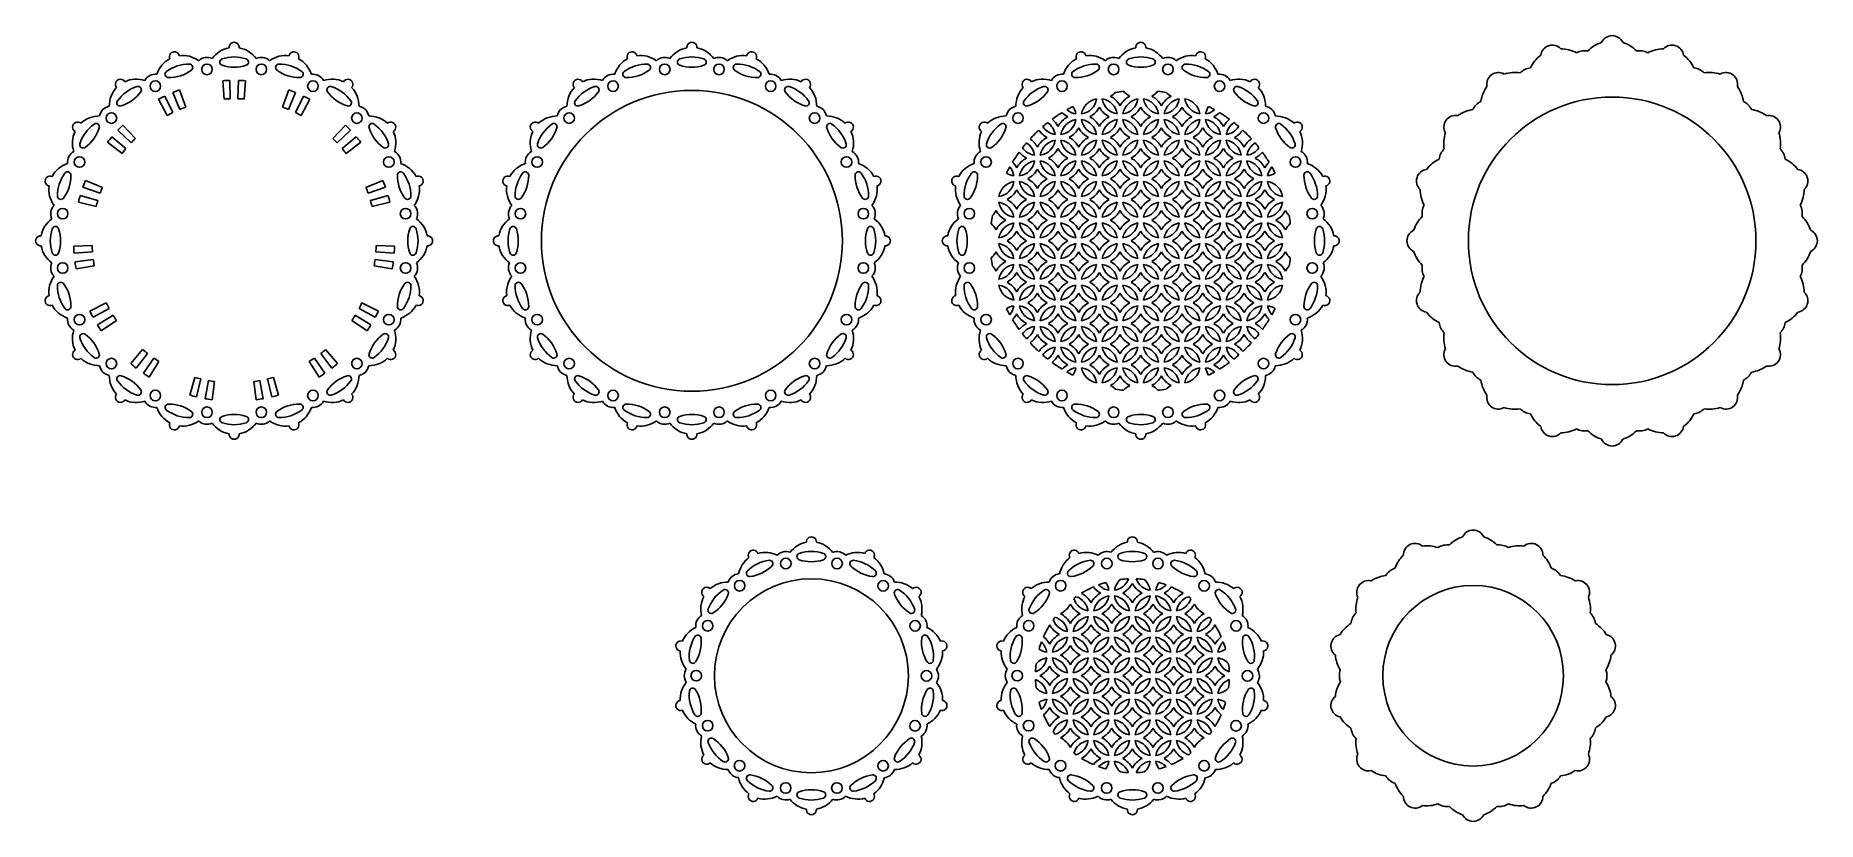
# Model space of a CAD drawing. Extents: x -971 to -438, y -375 to -140.
import ezdxf

# ---------------------------------------------------------------- set-up
doc = ezdxf.new("R2010")
doc.units = 0
doc.layers.get('0').update_dxf_attribs({"linetype": 'CONTINUOUS'})

msp = doc.modelspace()

# ---------------------------------------------------------------- linework, layer by layer
for p, q in [((-914.98103, -153.427978), (-914.590332, -158.914083)), ((-912.869083, -153.324265), (-912.720379, -158.822255)), ((-910.273521, -153.324265), (-910.422225, -158.822255)), ((-908.161573, -153.427978), (-908.552271, -158.914083)), ((-934.160282, -158.954174), (-931.571961, -163.80707)), ((-932.273105, -158.000421), (-929.901024, -162.962601)), ((-929.901942, -156.944711), (-927.801556, -162.027858)), ((-927.930397, -156.180451), (-926.055918, -161.351169)), ((-895.212206, -156.180451), (-897.086686, -161.351169)), ((-893.240662, -156.944711), (-895.341048, -162.027858)), ((-890.869498, -158.000421), (-893.24158, -162.962601)), ((-888.982321, -158.954174), (-891.570642, -163.80707)), ((-948.097598, -170.164629), (-943.912293, -173.732994)), ((-946.360828, -168.235751), (-942.374528, -172.025133)), ((-944.870586, -166.735665), (-941.055043, -170.696932)), ((-878.272018, -166.735665), (-882.087561, -170.696932)), ((-876.781775, -168.235751), (-880.768075, -172.025133)), ((-875.045005, -170.164629), (-879.23031, -173.732994)), ((-949.433694, -171.80351), (-945.095294, -175.184086)), ((-873.70891, -171.80351), (-878.047309, -175.184086)), ((-956.80429, -185.245061), (-951.621343, -187.08546)), ((-956.053025, -183.268529), (-950.956161, -185.335405)), ((-867.089578, -183.268529), (-872.186442, -185.335405)), ((-866.338314, -185.245061), (-871.52126, -187.08546)), ((-958.160354, -189.754218), (-952.822025, -191.077942)), ((-957.606362, -187.713588), (-952.331512, -189.271134)), ((-865.536241, -187.713588), (-870.811092, -189.271134)), ((-864.98225, -189.754218), (-870.320579, -191.077942)), ((-959.544171, -202.920359), (-954.047279, -202.735463)), ((-959.426557, -205.031578), (-953.943142, -204.604771)), ((-959.155246, -207.612921), (-953.702919, -206.890336)), ((-863.987357, -207.612921), (-869.439684, -206.890336)), ((-863.716047, -205.031578), (-869.199461, -204.604771)), ((-863.598433, -202.920359), (-869.095324, -202.735463)), ((-958.831343, -209.702459), (-953.41613, -208.740447)), ((-864.31126, -209.702459), (-869.726473, -208.740447)), ((-954.740371, -222.293176), (-949.793915, -219.888478)), ((-953.774215, -224.174033), (-948.938465, -221.55382)), ((-952.476434, -226.421855), (-947.789388, -223.544079)), ((-870.666169, -226.421855), (-875.353216, -223.544079)), ((-869.368388, -224.174033), (-874.204139, -221.55382)), ((-868.402232, -222.293176), (-873.348688, -219.888478)), ((-951.330642, -228.199), (-946.774885, -225.117592)), ((-871.811961, -228.199), (-876.367719, -225.117592)), ((-942.472248, -238.037244), (-938.931514, -233.828538)), ((-880.670356, -238.037244), (-884.211089, -233.828538)), ((-940.824607, -239.362521), (-937.472665, -235.00196)), ((-938.724753, -240.888154), (-935.61342, -236.352781)), ((-936.95519, -242.04562), (-934.04662, -237.377621)), ((-886.187413, -242.04562), (-889.095984, -237.377621)), ((-884.41785, -240.888154), (-887.529183, -236.352781)), ((-882.317997, -239.362521), (-885.669938, -235.00196)), ((-924.86107, -247.43027), (-923.338284, -242.14528)), ((-922.816836, -247.970815), (-921.528285, -242.623887)), ((-920.277993, -248.510463), (-919.280352, -243.1017)), ((-918.190633, -248.848115), (-917.432168, -243.400663)), ((-904.95197, -248.848115), (-905.710435, -243.400663)), ((-902.86461, -248.510463), (-903.862252, -243.1017)), ((-900.325768, -247.970815), (-901.614318, -242.623887)), ((-898.281534, -247.43027), (-899.80432, -242.14528))]:
    msp.add_line(p, q)
for centre, radius in [((-919.691367, -150.038646), 1.582786), ((-903.451237, -150.038646), 1.582786), ((-782.819258, -150.038646), 1.582786), ((-766.579128, -150.038646), 1.582786), ((-648.587483, -150.038646), 1.582786), ((-632.347354, -150.038646), 1.582786), ((-935.136648, -155.057122), 1.582786), ((-888.005956, -155.057122), 1.582786), ((-798.264539, -155.057122), 1.582786), ((-751.133847, -155.057122), 1.582786), ((-664.032765, -155.057122), 1.582786), ((-616.902072, -155.057122), 1.582786), ((-774.699193, -201.306718), 45), ((-499.509524, -201.306718), 43), ((-948.275189, -164.602831), 1.582786), ((-874.867415, -164.602831), 1.582786), ((-811.40308, -164.602831), 1.582786), ((-737.995306, -164.602831), 1.582786), ((-677.171306, -164.602831), 1.582786), ((-603.763531, -164.602831), 1.582786), ((-957.820897, -177.741372), 1.582786), ((-865.321706, -177.741372), 1.582786), ((-820.948789, -177.741372), 1.582786), ((-728.449598, -177.741372), 1.582786), ((-686.717014, -177.741372), 1.582786), ((-594.217823, -177.741372), 1.582786), ((-962.839374, -193.186653), 1.582786), ((-860.30323, -193.186653), 1.582786), ((-825.967265, -193.186653), 1.582786), ((-723.431121, -193.186653), 1.582786), ((-691.73549, -193.186653), 1.582786), ((-589.199347, -193.186653), 1.582786), ((-962.839374, -209.426783), 1.582786), ((-860.30323, -209.426783), 1.582786), ((-825.967265, -209.426783), 1.582786), ((-723.431121, -209.426783), 1.582786), ((-691.73549, -209.426783), 1.582786), ((-589.199347, -209.426783), 1.582786), ((-957.820897, -224.872064), 1.582786), ((-865.321706, -224.872064), 1.582786), ((-820.948789, -224.872064), 1.582786), ((-728.449598, -224.872064), 1.582786), ((-686.717014, -224.872064), 1.582786), ((-594.217823, -224.872064), 1.582786), ((-948.275189, -238.010605), 1.582786), ((-874.867415, -238.010605), 1.582786), ((-811.40308, -238.010605), 1.582786), ((-737.995306, -238.010605), 1.582786), ((-677.171306, -238.010605), 1.582786), ((-603.763531, -238.010605), 1.582786), ((-935.136648, -247.556314), 1.582786), ((-888.005956, -247.556314), 1.582786), ((-798.264539, -247.556314), 1.582786), ((-751.133847, -247.556314), 1.582786), ((-664.032765, -247.556314), 1.582786), ((-616.902072, -247.556314), 1.582786), ((-919.691367, -252.57479), 1.582786), ((-903.451237, -252.57479), 1.582786), ((-782.819258, -252.57479), 1.582786), ((-766.579128, -252.57479), 1.582786), ((-648.587483, -252.57479), 1.582786), ((-632.347354, -252.57479), 1.582786), ((-746.609999, -297.804284), 1.582786), ((-731.290558, -297.812239), 1.582786), ((-650.624705, -297.804284), 1.582786), ((-635.305264, -297.812239), 1.582786), ((-738.967706, -331.367689), 29), ((-760.415789, -304.443973), 1.582786), ((-717.491671, -304.466263), 1.582786), ((-664.430495, -304.443973), 1.582786), ((-621.506377, -304.466263), 1.582786), ((-541.077571, -331.367689), 27), ((-769.973524, -316.416233), 1.582786), ((-707.946376, -316.448444), 1.582786), ((-673.98823, -316.416233), 1.582786), ((-611.961082, -316.448444), 1.582786), ((-773.390176, -331.349813), 1.582786), ((-704.545236, -331.385564), 1.582786), ((-677.404882, -331.349813), 1.582786), ((-608.559942, -331.385564), 1.582786), ((-769.989035, -346.286933), 1.582786), ((-707.961888, -346.319144), 1.582786), ((-674.003741, -346.286933), 1.582786), ((-611.976594, -346.319144), 1.582786), ((-760.44374, -358.269114), 1.582786), ((-717.519622, -358.291404), 1.582786), ((-664.458446, -358.269114), 1.582786), ((-621.534328, -358.291404), 1.582786), ((-746.644853, -364.923138), 1.582786), ((-731.325413, -364.931093), 1.582786), ((-650.659559, -364.923138), 1.582786), ((-635.340119, -364.931093), 1.582786)]:
    msp.add_circle(centre, radius)
for centre, radius, start, end in [((-911.571302, -151.513709), 8.075186, 100.610398, 144.383931), ((-911.571302, -143.438523), 1.493279, 354.694801, 185.305199), ((-911.571302, -151.513709), 8.075186, 35.616069, 79.389602), ((-774.699193, -151.513709), 8.075186, 100.610398, 144.383931), ((-774.699193, -143.438523), 1.493279, 354.694801, 185.305199), ((-774.699193, -151.513709), 8.075186, 35.616069, 79.389602), ((-640.467419, -151.513709), 8.075186, 100.610398, 144.383931), ((-640.467419, -143.438523), 1.493279, 354.694801, 185.305199), ((-640.467419, -151.513709), 8.075186, 35.616069, 79.389602), ((-517.39178, -146.270794), 3.493279, 43.2856, 172.7144), ((-499.509524, -151.513709), 10.075186, 108.270383, 136.065691), ((-499.509524, -143.438523), 3.493279, 25.2856, 154.7144), ((-499.509524, -151.513709), 10.075186, 43.934309, 71.729617), ((-481.627268, -146.270794), 3.493279, 7.2856, 136.7144), ((-926.958188, -153.950752), 8.075186, 118.610398, 162.383931), ((-925.021411, -159.911538), 11.455513, 89.580477, 126.419523), ((-929.453557, -146.270794), 1.493279, 12.694801, 203.305199), ((-926.958188, -153.950752), 8.075186, 53.616069, 97.389602), ((-924.947069, -149.461313), 1.005027, 306.543633, 89.456367), ((-919.691367, -150.038646), 3.582786, 64.269181, 133.730819), ((-914.871302, -147.865468), 1.005027, 108.543633, 251.456367), ((-911.571302, -157.78125), 11.455513, 71.580477, 108.419523), ((-911.571302, -137.949687), 11.455513, 251.580477, 288.419523), ((-908.271302, -147.865468), 1.005027, 288.543633, 71.456367), ((-903.451237, -150.038646), 3.582786, 46.269181, 115.730819), ((-896.184416, -153.950752), 8.075186, 82.610398, 126.383931), ((-898.195534, -149.461313), 1.005027, 90.543633, 233.456367), ((-898.121192, -159.911538), 11.455513, 53.580477, 90.419523), ((-893.689046, -146.270794), 1.493279, 336.694801, 167.305199), ((-896.184416, -153.950752), 8.075186, 17.616069, 61.389602), ((-790.086079, -153.950752), 8.075186, 118.610398, 162.383931), ((-788.149303, -159.911538), 11.455513, 89.580477, 126.419523), ((-792.581449, -146.270794), 1.493279, 12.694801, 203.305199), ((-790.086079, -153.950752), 8.075186, 53.616069, 97.389602), ((-788.074961, -149.461313), 1.005027, 306.543633, 89.456367), ((-782.819258, -150.038646), 3.582786, 64.269181, 133.730819), ((-777.999193, -147.865468), 1.005027, 108.543633, 251.456367), ((-774.699193, -157.78125), 11.455513, 71.580477, 108.419523), ((-774.699193, -137.949687), 11.455513, 251.580477, 288.419523), ((-771.399193, -147.865468), 1.005027, 288.543633, 71.456367), ((-766.579128, -150.038646), 3.582786, 46.269181, 115.730819), ((-759.312307, -153.950752), 8.075186, 82.610398, 126.383931), ((-761.323426, -149.461313), 1.005027, 90.543633, 233.456367), ((-761.249084, -159.911538), 11.455513, 53.580477, 90.419523), ((-756.816938, -146.270794), 1.493279, 336.694801, 167.305199), ((-759.312307, -153.950752), 8.075186, 17.616069, 61.389602), ((-655.854305, -153.950752), 8.075186, 118.610398, 162.383931), ((-653.917528, -159.911538), 11.455513, 89.580477, 126.419523), ((-658.349674, -146.270794), 1.493279, 12.694801, 203.305199), ((-655.854305, -153.950752), 8.075186, 53.616069, 97.389602), ((-653.843186, -149.461313), 1.005027, 306.543633, 89.456367), ((-648.587483, -150.038646), 3.582786, 64.269181, 133.730819), ((-643.767419, -147.865468), 1.005027, 108.543633, 251.456367), ((-640.467419, -157.78125), 11.455513, 71.580477, 108.419523), ((-640.467419, -137.949687), 11.455513, 251.580477, 288.419523), ((-637.167419, -147.865468), 1.005027, 288.543633, 71.456367), ((-632.347354, -150.038646), 3.582786, 46.269181, 115.730819), ((-625.080532, -153.950752), 8.075186, 82.610398, 126.383931), ((-627.091651, -149.461313), 1.005027, 90.543633, 233.456367), ((-627.017309, -159.911538), 11.455513, 53.580477, 90.419523), ((-622.585163, -146.270794), 1.493279, 336.694801, 167.305199), ((-625.080532, -153.950752), 8.075186, 17.616069, 61.389602), ((-514.89641, -153.950752), 10.075186, 126.270383, 154.065691), ((-514.89641, -153.950752), 10.075186, 61.934309, 89.729617), ((-507.629589, -150.038646), 5.582786, 81.091188, 116.908812), ((-491.389459, -150.038646), 5.582786, 63.091188, 98.908812), ((-484.122638, -153.950752), 10.075186, 90.270383, 118.065691), ((-484.122638, -153.950752), 10.075186, 25.934309, 53.729617), ((-945.585373, -154.490365), 1.493279, 30.694801, 221.305199), ((-940.838898, -161.023327), 8.075186, 71.616069, 115.389602), ((-935.136648, -155.057122), 3.582786, 82.269181, 151.730819), ((-931.224042, -151.500825), 1.005027, 126.543633, 269.456367), ((-931.149701, -141.050601), 11.455513, 269.580477, 306.419523), ((-911.571302, -201.306718), 48, 91.549301, 94.073495), ((-911.571302, -201.306718), 48, 85.926505, 88.450699), ((-891.992902, -141.050601), 11.455513, 233.580477, 270.419523), ((-891.918561, -151.500825), 1.005027, 270.543633, 53.456367), ((-888.005956, -155.057122), 3.582786, 28.269181, 97.730819), ((-882.303705, -161.023327), 8.075186, 64.610398, 108.383931), ((-877.55723, -154.490365), 1.493279, 318.694801, 149.305199), ((-808.713265, -154.490365), 1.493279, 30.694801, 221.305199), ((-803.96679, -161.023327), 8.075186, 71.616069, 115.389602), ((-798.264539, -155.057122), 3.582786, 82.269181, 151.730819), ((-794.351934, -151.500825), 1.005027, 126.543633, 269.456367), ((-794.277593, -141.050601), 11.455513, 269.580477, 306.419523), ((-755.120794, -141.050601), 11.455513, 233.580477, 270.419523), ((-755.046453, -151.500825), 1.005027, 270.543633, 53.456367), ((-751.133847, -155.057122), 3.582786, 28.269181, 97.730819), ((-745.431597, -161.023327), 8.075186, 64.610398, 108.383931), ((-740.685122, -154.490365), 1.493279, 318.694801, 149.305199), ((-674.48149, -154.490365), 1.493279, 30.694801, 221.305199), ((-669.735015, -161.023327), 8.075186, 71.616069, 115.389602), ((-664.032765, -155.057122), 3.582786, 82.269181, 151.730819), ((-660.120159, -151.500825), 1.005027, 126.543633, 269.456367), ((-660.045818, -141.050601), 11.455513, 269.580477, 306.419523), ((-620.889019, -141.050601), 11.455513, 233.580477, 270.419523), ((-620.814678, -151.500825), 1.005027, 270.543633, 53.456367), ((-616.902072, -155.057122), 3.582786, 28.269181, 97.730819), ((-611.199822, -161.023327), 8.075186, 64.610398, 108.383931), ((-606.453347, -154.490365), 1.493279, 318.694801, 149.305199), ((-533.523595, -154.490365), 3.493279, 61.2856, 190.7144), ((-528.77712, -161.023327), 10.075186, 79.934309, 107.729617), ((-523.07487, -155.057122), 5.582786, 99.091188, 134.908812), ((-475.944178, -155.057122), 5.582786, 45.091188, 80.908812), ((-470.241927, -161.023327), 10.075186, 72.270383, 100.065691), ((-465.495452, -154.490365), 3.493279, 349.2856, 118.7144), ((-940.838898, -161.023327), 8.075186, 136.610398, 180.383931), ((-945.653036, -160.01153), 1.005027, 144.543633, 287.456367), ((-937.15493, -166.093875), 11.455513, 107.580477, 144.419523), ((-948.81163, -150.049803), 11.455513, 287.580477, 324.419523), ((-940.313524, -156.132147), 1.005027, 324.543633, 107.456367), ((-911.571302, -201.306718), 48, 115.549301, 118.073495), ((-911.571302, -201.306718), 48, 109.926505, 112.450699), ((-911.571302, -201.306718), 42.5, 91.549301, 94.073495), ((-911.571302, -201.306718), 42.5, 85.926505, 88.450699), ((-911.571302, -201.306718), 48, 67.549301, 70.073495), ((-911.571302, -201.306718), 48, 61.926505, 64.450699), ((-882.829079, -156.132147), 1.005027, 72.543633, 215.456367), ((-874.330973, -150.049803), 11.455513, 215.580477, 252.419523), ((-885.987674, -166.093875), 11.455513, 35.580477, 72.419523), ((-877.489567, -160.01153), 1.005027, 252.543633, 35.456367), ((-882.303705, -161.023327), 8.075186, 359.616069, 43.389602), ((-803.96679, -161.023327), 8.075186, 136.610398, 180.383931), ((-808.780928, -160.01153), 1.005027, 144.543633, 287.456367), ((-800.282822, -166.093875), 11.455513, 107.580477, 144.419523), ((-811.939522, -150.049803), 11.455513, 287.580477, 324.419523), ((-803.441416, -156.132147), 1.005027, 324.543633, 107.456367), ((-745.956971, -156.132147), 1.005027, 72.543633, 215.456367), ((-737.458865, -150.049803), 11.455513, 215.580477, 252.419523), ((-749.115565, -166.093875), 11.455513, 35.580477, 72.419523), ((-740.617459, -160.01153), 1.005027, 252.543633, 35.456367), ((-745.431597, -161.023327), 8.075186, 359.616069, 43.389602), ((-669.735015, -161.023327), 8.075186, 136.610398, 180.383931), ((-674.549153, -160.01153), 1.005027, 144.543633, 287.456367), ((-666.051047, -166.093875), 11.455513, 107.580477, 144.419523), ((-677.707747, -150.049803), 11.455513, 287.580477, 324.419523), ((-669.209641, -156.132147), 1.005027, 324.543633, 107.456367), ((-652.830867, -164.216374), 5.4, 99.044199, 170.955801), ((-659.012591, -158.03465), 5.4, 279.044199, 350.955801), ((-646.649143, -158.03465), 5.4, 189.044199, 260.955801), ((-652.830867, -164.216374), 5.4, 9.044199, 80.955801), ((-652.830867, -151.852926), 7, 297.980975, 313.308284), ((-652.830867, -164.216374), 7, 27.980975, 62.019025), ((-640.467419, -201.306718), 45, 96.562595, 99.674116), ((-640.467419, -164.216374), 7, 117.980975, 152.019025), ((-646.649143, -158.03465), 5.4, 279.044199, 350.955801), ((-640.467419, -164.216374), 5.4, 99.044199, 170.955801), ((-640.467419, -151.852926), 7, 222.717073, 242.019025), ((-640.467419, -164.216374), 5.4, 9.044199, 80.955801), ((-634.285695, -158.03465), 5.4, 189.044199, 260.955801), ((-640.467419, -151.852926), 7, 297.980975, 317.282927), ((-640.467419, -164.216374), 7, 27.980975, 62.019025), ((-640.467419, -201.306718), 45, 80.325884, 83.437405), ((-628.103971, -164.216374), 7, 117.980975, 152.019025), ((-628.103971, -164.216374), 5.4, 99.044199, 170.955801), ((-634.285695, -158.03465), 5.4, 279.044199, 350.955801), ((-628.103971, -151.852926), 7, 226.691716, 242.019025), ((-621.922247, -158.03465), 5.4, 189.044199, 260.955801), ((-628.103971, -164.216374), 5.4, 9.044199, 80.955801), ((-611.725196, -156.132147), 1.005027, 72.543633, 215.456367), ((-603.22709, -150.049803), 11.455513, 215.580477, 252.419523), ((-614.88379, -166.093875), 11.455513, 35.580477, 72.419523), ((-606.385684, -160.01153), 1.005027, 252.543633, 35.456367), ((-611.199822, -161.023327), 8.075186, 359.616069, 43.389602), ((-536.213411, -164.602831), 5.582786, 117.091188, 152.908812), ((-528.77712, -161.023327), 10.075186, 144.270383, 172.065691), ((-470.241927, -161.023327), 10.075186, 7.934309, 35.729617), ((-462.805637, -164.602831), 5.582786, 27.091188, 62.908812), ((-951.854692, -172.039121), 8.075186, 89.616069, 133.389602), ((-948.275189, -164.602831), 3.582786, 100.269181, 169.730819), ((-911.571302, -201.306718), 42.5, 115.549301, 118.073495), ((-911.571302, -201.306718), 42.5, 109.926505, 112.450699), ((-911.571302, -201.306718), 42.5, 67.549301, 70.073495), ((-911.571302, -201.306718), 42.5, 61.926505, 64.450699), ((-874.867415, -164.602831), 3.582786, 10.269181, 79.730819), ((-871.287911, -172.039121), 8.075186, 46.610398, 90.383931), ((-814.982584, -172.039121), 8.075186, 89.616069, 133.389602), ((-811.40308, -164.602831), 3.582786, 100.269181, 169.730819), ((-737.995306, -164.602831), 3.582786, 10.269181, 79.730819), ((-734.415803, -172.039121), 8.075186, 46.610398, 90.383931), ((-680.750809, -172.039121), 8.075186, 89.616069, 133.389602), ((-677.171306, -164.602831), 3.582786, 100.269181, 169.730819), ((-640.467419, -201.306718), 45, 121.526588, 126.102514), ((-671.376038, -170.398098), 7, 27.980975, 51.126848), ((-659.012591, -170.398098), 7, 117.980975, 152.019025), ((-659.012591, -170.398098), 5.4, 99.044199, 170.955801), ((-665.194314, -164.216374), 5.4, 279.044199, 350.955801), ((-659.012591, -158.03465), 7, 224.589702, 242.019025), ((-640.467419, -201.306718), 45, 116.799103, 119.405672), ((-659.012591, -158.03465), 5.4, 228.906314, 260.955801), ((-665.194314, -164.216374), 5.4, 9.044199, 34.728735), ((-659.012591, -170.398098), 5.4, 9.044199, 80.955801), ((-652.830867, -164.216374), 5.4, 189.044199, 260.955801), ((-659.012591, -158.03465), 7, 297.980975, 332.019025), ((-659.012591, -170.398098), 7, 27.980975, 62.019025), ((-646.649143, -158.03465), 7, 207.980975, 242.019025), ((-646.649143, -170.398098), 7, 117.980975, 152.019025), ((-646.649143, -170.398098), 5.4, 99.044199, 170.955801), ((-652.830867, -164.216374), 5.4, 279.044199, 350.955801), ((-640.467419, -164.216374), 5.4, 189.044199, 260.955801), ((-646.649143, -170.398098), 5.4, 9.044199, 80.955801), ((-646.649143, -158.03465), 7, 297.980975, 332.019025), ((-646.649143, -170.398098), 7, 27.980975, 62.019025), ((-634.285695, -158.03465), 7, 207.980975, 242.019025), ((-634.285695, -170.398098), 7, 117.980975, 152.019025), ((-634.285695, -170.398098), 5.4, 99.044199, 170.955801), ((-640.467419, -164.216374), 5.4, 279.044199, 350.955801), ((-628.103971, -164.216374), 5.4, 189.044199, 260.955801), ((-634.285695, -170.398098), 5.4, 9.044199, 80.955801), ((-634.285695, -158.03465), 7, 297.980975, 332.019025), ((-634.285695, -170.398098), 7, 27.980975, 62.019025), ((-621.922247, -158.03465), 7, 207.980975, 242.019025), ((-621.922247, -170.398098), 7, 117.980975, 152.019025), ((-621.922247, -170.398098), 5.4, 99.044199, 170.955801), ((-628.103971, -164.216374), 5.4, 279.044199, 350.955801), ((-615.740523, -164.216374), 5.4, 145.271265, 170.955801), ((-621.922247, -158.03465), 5.4, 279.044199, 311.093686), ((-621.922247, -170.398098), 5.4, 9.044199, 80.955801), ((-615.740523, -164.216374), 5.4, 189.044199, 260.955801), ((-640.467419, -201.306718), 45, 60.594328, 63.200897), ((-621.922247, -158.03465), 7, 297.980975, 315.410298), ((-621.922247, -170.398098), 7, 27.980975, 62.019025), ((-640.467419, -201.306718), 45, 53.897486, 58.473412), ((-609.558799, -170.398098), 7, 128.873152, 152.019025), ((-603.763531, -164.602831), 3.582786, 10.269181, 79.730819), ((-600.184028, -172.039121), 8.075186, 46.610398, 90.383931), ((-546.325877, -167.292646), 3.493279, 79.2856, 208.7144), ((-539.792915, -172.039121), 10.075186, 97.934309, 125.729617), ((-459.226133, -172.039121), 10.075186, 54.270383, 82.065691), ((-452.693171, -167.292646), 3.493279, 331.2856, 100.7144), ((-951.854692, -172.039121), 8.075186, 154.610398, 198.383931), ((-958.387655, -167.292646), 1.493279, 48.694801, 239.305199), ((-946.784145, -175.72309), 11.455513, 125.580477, 162.419523), ((-962.828216, -164.066389), 11.455513, 305.580477, 342.419523), ((-952.866489, -167.224983), 1.005027, 342.543633, 125.456367), ((-911.571302, -201.306718), 48, 139.549301, 142.073495), ((-911.571302, -201.306718), 48, 133.926505, 136.450699), ((-911.571302, -201.306718), 48, 43.549301, 46.073495), ((-911.571302, -201.306718), 48, 37.926505, 40.450699), ((-870.276114, -167.224983), 1.005027, 54.543633, 197.456367), ((-860.314387, -164.066389), 11.455513, 197.580477, 234.419523), ((-876.358458, -175.72309), 11.455513, 17.580477, 54.419523), ((-864.754949, -167.292646), 1.493279, 300.694801, 131.305199), ((-871.287911, -172.039121), 8.075186, 341.616069, 25.389602), ((-814.982584, -172.039121), 8.075186, 154.610398, 198.383931), ((-821.515546, -167.292646), 1.493279, 48.694801, 239.305199), ((-809.912037, -175.72309), 11.455513, 125.580477, 162.419523), ((-825.956108, -164.066389), 11.455513, 305.580477, 342.419523), ((-815.994381, -167.224983), 1.005027, 342.543633, 125.456367), ((-733.404006, -167.224983), 1.005027, 54.543633, 197.456367), ((-723.442279, -164.066389), 11.455513, 197.580477, 234.419523), ((-739.48635, -175.72309), 11.455513, 17.580477, 54.419523), ((-727.88284, -167.292646), 1.493279, 300.694801, 131.305199), ((-734.415803, -172.039121), 8.075186, 341.616069, 25.389602), ((-680.750809, -172.039121), 8.075186, 154.610398, 198.383931), ((-687.283772, -167.292646), 1.493279, 48.694801, 239.305199), ((-675.680262, -175.72309), 11.455513, 125.580477, 162.419523), ((-691.724333, -164.066389), 11.455513, 305.580477, 342.419523), ((-681.762606, -167.224983), 1.005027, 342.543633, 125.456367), ((-640.467419, -201.306718), 45, 132.637655, 137.362345), ((-665.194314, -176.579822), 7, 117.980975, 152.019025), ((-665.194314, -164.216374), 7, 214.71039, 242.019025), ((-640.467419, -201.306718), 45, 128.221484, 130.581032), ((-665.194314, -164.216374), 5.4, 212.6514, 260.955801), ((-671.376038, -170.398098), 5.4, 9.044199, 55.391906), ((-665.194314, -164.216374), 7, 297.980975, 332.019025), ((-665.194314, -176.579822), 7, 27.980975, 62.019025), ((-652.830867, -164.216374), 7, 207.980975, 242.019025), ((-652.830867, -176.579822), 7, 117.980975, 152.019025), ((-652.830867, -164.216374), 7, 297.980975, 332.019025), ((-652.830867, -176.579822), 7, 27.980975, 62.019025), ((-640.467419, -164.216374), 7, 207.980975, 242.019025), ((-640.467419, -176.579822), 7, 117.980975, 152.019025), ((-640.467419, -164.216374), 7, 297.980975, 332.019025), ((-640.467419, -176.579822), 7, 27.980975, 62.019025), ((-628.103971, -164.216374), 7, 207.980975, 242.019025), ((-628.103971, -176.579822), 7, 117.980975, 152.019025), ((-628.103971, -164.216374), 7, 297.980975, 332.019025), ((-628.103971, -176.579822), 7, 27.980975, 62.019025), ((-615.740523, -164.216374), 7, 207.980975, 242.019025), ((-615.740523, -176.579822), 7, 117.980975, 152.019025), ((-609.558799, -170.398098), 5.4, 124.608094, 170.955801), ((-615.740523, -164.216374), 5.4, 279.044199, 327.3486), ((-640.467419, -201.306718), 45, 49.418968, 51.778516), ((-615.740523, -164.216374), 7, 297.980975, 325.28961), ((-615.740523, -176.579822), 7, 27.980975, 62.019025), ((-640.467419, -201.306718), 45, 42.637655, 47.362345), ((-599.172231, -167.224983), 1.005027, 54.543633, 197.456367), ((-589.210504, -164.066389), 11.455513, 197.580477, 234.419523), ((-605.254575, -175.72309), 11.455513, 17.580477, 54.419523), ((-593.651065, -167.292646), 1.493279, 300.694801, 131.305199), ((-600.184028, -172.039121), 8.075186, 341.616069, 25.389602), ((-539.792915, -172.039121), 10.075186, 162.270383, 190.065691), ((-459.226133, -172.039121), 10.075186, 349.934309, 17.729617), ((-957.820897, -177.741372), 3.582786, 118.269181, 187.730819), ((-956.745872, -172.564496), 1.005027, 162.543633, 305.456367), ((-911.571302, -201.306718), 42.5, 139.549301, 142.073495), ((-911.571302, -201.306718), 42.5, 133.926505, 136.450699), ((-911.571302, -201.306718), 42.5, 43.549301, 46.073495), ((-911.571302, -201.306718), 42.5, 37.926505, 40.450699), ((-866.396731, -172.564496), 1.005027, 234.543633, 17.456367), ((-865.321706, -177.741372), 3.582786, 352.269181, 61.730819), ((-820.948789, -177.741372), 3.582786, 118.269181, 187.730819), ((-819.873764, -172.564496), 1.005027, 162.543633, 305.456367), ((-729.524623, -172.564496), 1.005027, 234.543633, 17.456367), ((-728.449598, -177.741372), 3.582786, 352.269181, 61.730819), ((-686.717014, -177.741372), 3.582786, 118.269181, 187.730819), ((-685.641989, -172.564496), 1.005027, 162.543633, 305.456367), ((-640.467419, -201.306718), 45, 143.897486, 148.473412), ((-671.376038, -170.398098), 7, 218.873152, 242.019025), ((-640.467419, -201.306718), 45, 139.418968, 141.778516), ((-671.376038, -170.398098), 5.4, 214.608094, 260.955801), ((-677.557762, -176.579822), 5.4, 9.044199, 57.3486), ((-677.557762, -176.579822), 7, 27.980975, 55.28961), ((-671.376038, -170.398098), 5.4, 279.044199, 350.955801), ((-665.194314, -176.579822), 5.4, 99.044199, 170.955801), ((-671.376038, -170.398098), 7, 297.980975, 332.019025), ((-659.012591, -170.398098), 7, 207.980975, 242.019025), ((-659.012591, -170.398098), 5.4, 189.044199, 260.955801), ((-665.194314, -176.579822), 5.4, 9.044199, 80.955801), ((-659.012591, -170.398098), 5.4, 279.044199, 350.955801), ((-652.830867, -176.579822), 5.4, 99.044199, 170.955801), ((-659.012591, -170.398098), 7, 297.980975, 332.019025), ((-646.649143, -170.398098), 7, 207.980975, 242.019025), ((-652.830867, -176.579822), 5.4, 9.044199, 80.955801), ((-646.649143, -170.398098), 5.4, 189.044199, 260.955801), ((-640.467419, -176.579822), 5.4, 99.044199, 170.955801), ((-646.649143, -170.398098), 5.4, 279.044199, 350.955801), ((-646.649143, -170.398098), 7, 297.980975, 332.019025), ((-634.285695, -170.398098), 7, 207.980975, 242.019025), ((-640.467419, -176.579822), 5.4, 9.044199, 80.955801), ((-634.285695, -170.398098), 5.4, 189.044199, 260.955801), ((-628.103971, -176.579822), 5.4, 99.044199, 170.955801), ((-634.285695, -170.398098), 5.4, 279.044199, 350.955801), ((-634.285695, -170.398098), 7, 297.980975, 332.019025), ((-621.922247, -170.398098), 7, 207.980975, 242.019025), ((-621.922247, -170.398098), 5.4, 189.044199, 260.955801), ((-628.103971, -176.579822), 5.4, 9.044199, 80.955801), ((-621.922247, -170.398098), 5.4, 279.044199, 350.955801), ((-615.740523, -176.579822), 5.4, 99.044199, 170.955801), ((-621.922247, -170.398098), 7, 297.980975, 332.019025), ((-609.558799, -170.398098), 7, 207.980975, 242.019025), ((-609.558799, -170.398098), 5.4, 189.044199, 260.955801), ((-615.740523, -176.579822), 5.4, 9.044199, 80.955801), ((-603.377075, -176.579822), 7, 124.71039, 152.019025), ((-603.377075, -176.579822), 5.4, 122.6514, 170.955801), ((-609.558799, -170.398098), 5.4, 279.044199, 325.391906), ((-640.467419, -201.306718), 45, 38.221484, 40.581032), ((-609.558799, -170.398098), 7, 297.980975, 321.126848), ((-640.467419, -201.306718), 45, 31.526588, 36.102514), ((-595.292848, -172.564496), 1.005027, 234.543633, 17.456367), ((-594.217823, -177.741372), 3.582786, 352.269181, 61.730819), ((-545.75912, -177.741372), 5.582786, 135.091188, 170.908812), ((-453.259928, -177.741372), 5.582786, 9.091188, 44.908812), ((-958.927268, -185.919832), 8.075186, 107.616069, 151.389602), ((-952.966482, -187.856609), 11.455513, 143.580477, 180.419523), ((-961.377194, -181.653977), 1.005027, 0.543633, 143.456367), ((-861.765409, -181.653977), 1.005027, 36.543633, 179.456367), ((-864.215336, -185.919832), 8.075186, 28.610398, 72.383931), ((-870.176122, -187.856609), 11.455513, 359.580477, 36.419523), ((-822.055159, -185.919832), 8.075186, 107.616069, 151.389602), ((-816.094373, -187.856609), 11.455513, 143.580477, 180.419523), ((-824.505086, -181.653977), 1.005027, 0.543633, 143.456367), ((-724.893301, -181.653977), 1.005027, 36.543633, 179.456367), ((-727.343227, -185.919832), 8.075186, 28.610398, 72.383931), ((-733.304013, -187.856609), 11.455513, 359.580477, 36.419523), ((-687.823384, -185.919832), 8.075186, 107.616069, 151.389602), ((-681.862598, -187.856609), 11.455513, 143.580477, 180.419523), ((-690.273311, -181.653977), 1.005027, 0.543633, 143.456367), ((-640.467419, -201.306718), 45, 150.594328, 153.200897), ((-677.557762, -176.579822), 5.4, 235.271265, 260.955801), ((-683.739486, -182.761546), 5.4, 9.044199, 41.093686), ((-683.739486, -182.761546), 7, 27.980975, 45.410298), ((-671.376038, -182.761546), 7, 117.980975, 152.019025), ((-671.376038, -182.761546), 5.4, 99.044199, 170.955801), ((-677.557762, -176.579822), 5.4, 279.044199, 350.955801), ((-677.557762, -176.579822), 7, 297.980975, 332.019025), ((-665.194314, -176.579822), 7, 207.980975, 242.019025), ((-665.194314, -176.579822), 5.4, 189.044199, 260.955801), ((-671.376038, -182.761546), 5.4, 9.044199, 80.955801), ((-671.376038, -182.761546), 7, 27.980975, 62.019025), ((-659.012591, -182.761546), 7, 117.980975, 152.019025), ((-659.012591, -182.761546), 5.4, 99.044199, 170.955801), ((-665.194314, -176.579822), 5.4, 279.044199, 350.955801), ((-665.194314, -176.579822), 7, 297.980975, 332.019025), ((-652.830867, -176.579822), 7, 207.980975, 242.019025), ((-652.830867, -176.579822), 5.4, 189.044199, 260.955801), ((-659.012591, -182.761546), 5.4, 9.044199, 80.955801), ((-659.012591, -182.761546), 7, 27.980975, 62.019025), ((-646.649143, -182.761546), 7, 117.980975, 152.019025), ((-652.830867, -176.579822), 5.4, 279.044199, 350.955801), ((-646.649143, -182.761546), 5.4, 99.044199, 170.955801), ((-652.830867, -176.579822), 7, 297.980975, 332.019025), ((-640.467419, -176.579822), 7, 207.980975, 242.019025), ((-646.649143, -182.761546), 5.4, 9.044199, 80.955801), ((-640.467419, -176.579822), 5.4, 189.044199, 260.955801), ((-646.649143, -182.761546), 7, 27.980975, 62.019025), ((-634.285695, -182.761546), 7, 117.980975, 152.019025), ((-640.467419, -176.579822), 5.4, 279.044199, 350.955801), ((-634.285695, -182.761546), 5.4, 99.044199, 170.955801), ((-640.467419, -176.579822), 7, 297.980975, 332.019025), ((-628.103971, -176.579822), 7, 207.980975, 242.019025), ((-628.103971, -176.579822), 5.4, 189.044199, 260.955801), ((-634.285695, -182.761546), 5.4, 9.044199, 80.955801), ((-634.285695, -182.761546), 7, 27.980975, 62.019025), ((-621.922247, -182.761546), 7, 117.980975, 152.019025), ((-628.103971, -176.579822), 5.4, 279.044199, 350.955801), ((-621.922247, -182.761546), 5.4, 99.044199, 170.955801), ((-628.103971, -176.579822), 7, 297.980975, 332.019025), ((-615.740523, -176.579822), 7, 207.980975, 242.019025), ((-621.922247, -182.761546), 5.4, 9.044199, 80.955801), ((-615.740523, -176.579822), 5.4, 189.044199, 260.955801), ((-621.922247, -182.761546), 7, 27.980975, 62.019025), ((-609.558799, -182.761546), 7, 117.980975, 152.019025), ((-615.740523, -176.579822), 5.4, 279.044199, 350.955801), ((-609.558799, -182.761546), 5.4, 99.044199, 170.955801), ((-615.740523, -176.579822), 7, 297.980975, 332.019025), ((-603.377075, -176.579822), 7, 207.980975, 242.019025), ((-603.377075, -176.579822), 5.4, 189.044199, 260.955801), ((-609.558799, -182.761546), 5.4, 9.044199, 80.955801), ((-609.558799, -182.761546), 7, 27.980975, 62.019025), ((-597.195351, -182.761546), 7, 134.589702, 152.019025), ((-597.195351, -182.761546), 5.4, 138.906314, 170.955801), ((-603.377075, -176.579822), 5.4, 279.044199, 304.728735), ((-640.467419, -201.306718), 45, 26.799103, 29.405672), ((-590.661526, -181.653977), 1.005027, 36.543633, 179.456367), ((-593.111453, -185.919832), 8.075186, 28.610398, 72.383931), ((-599.072239, -187.856609), 11.455513, 359.580477, 36.419523), ((-554.545448, -183.424462), 3.493279, 97.2856, 226.7144), ((-546.86549, -185.919832), 10.075186, 115.934309, 143.729617), ((-452.153558, -185.919832), 10.075186, 36.270383, 64.065691), ((-444.4736, -183.424462), 3.493279, 313.2856, 82.7144), ((-966.607226, -183.424462), 1.493279, 66.694801, 257.305199), ((-958.927268, -185.919832), 8.075186, 172.610398, 216.383931), ((-971.827419, -181.728319), 11.455513, 323.580477, 0.419523), ((-911.571302, -201.306718), 48, 157.926505, 160.450699), ((-911.571302, -201.306718), 42.5, 157.926505, 160.450699), ((-911.571302, -201.306718), 42.5, 19.549301, 22.073495), ((-911.571302, -201.306718), 48, 19.549301, 22.073495), ((-851.315185, -181.728319), 11.455513, 179.580477, 216.419523), ((-864.215336, -185.919832), 8.075186, 323.616069, 7.389602), ((-856.535378, -183.424462), 1.493279, 282.694801, 113.305199), ((-829.735117, -183.424462), 1.493279, 66.694801, 257.305199), ((-822.055159, -185.919832), 8.075186, 172.610398, 216.383931), ((-834.955311, -181.728319), 11.455513, 323.580477, 0.419523), ((-714.443076, -181.728319), 11.455513, 179.580477, 216.419523), ((-727.343227, -185.919832), 8.075186, 323.616069, 7.389602), ((-719.66327, -183.424462), 1.493279, 282.694801, 113.305199), ((-695.503342, -183.424462), 1.493279, 66.694801, 257.305199), ((-687.823384, -185.919832), 8.075186, 172.610398, 216.383931), ((-700.723536, -181.728319), 11.455513, 323.580477, 0.419523), ((-677.557762, -188.94327), 5.4, 99.044199, 170.955801), ((-683.739486, -182.761546), 5.4, 279.044199, 350.955801), ((-683.739486, -182.761546), 7, 297.980975, 332.019025), ((-671.376038, -182.761546), 7, 207.980975, 242.019025), ((-671.376038, -182.761546), 5.4, 189.044199, 260.955801), ((-677.557762, -188.94327), 5.4, 9.044199, 80.955801), ((-677.557762, -188.94327), 7, 27.980975, 62.019025), ((-665.194314, -188.94327), 7, 117.980975, 152.019025), ((-665.194314, -188.94327), 5.4, 99.044199, 170.955801), ((-671.376038, -182.761546), 5.4, 279.044199, 350.955801), ((-671.376038, -182.761546), 7, 297.980975, 332.019025), ((-659.012591, -182.761546), 7, 207.980975, 242.019025), ((-659.012591, -182.761546), 5.4, 189.044199, 260.955801), ((-665.194314, -188.94327), 5.4, 9.044199, 80.955801), ((-665.194314, -188.94327), 7, 27.980975, 62.019025), ((-652.830867, -188.94327), 7, 117.980975, 152.019025), ((-652.830867, -188.94327), 5.4, 99.044199, 170.955801), ((-659.012591, -182.761546), 5.4, 279.044199, 350.955801), ((-659.012591, -182.761546), 7, 297.980975, 332.019025), ((-646.649143, -182.761546), 7, 207.980975, 242.019025), ((-652.830867, -188.94327), 5.4, 9.044199, 80.955801), ((-646.649143, -182.761546), 5.4, 189.044199, 260.955801), ((-652.830867, -188.94327), 7, 27.980975, 62.019025), ((-640.467419, -188.94327), 7, 117.980975, 152.019025), ((-640.467419, -188.94327), 5.4, 99.044199, 170.955801), ((-646.649143, -182.761546), 5.4, 279.044199, 350.955801), ((-646.649143, -182.761546), 7, 297.980975, 332.019025), ((-634.285695, -182.761546), 7, 207.980975, 242.019025), ((-640.467419, -188.94327), 5.4, 9.044199, 80.955801), ((-634.285695, -182.761546), 5.4, 189.044199, 260.955801), ((-640.467419, -188.94327), 7, 27.980975, 62.019025), ((-628.103971, -188.94327), 7, 117.980975, 152.019025), ((-628.103971, -188.94327), 5.4, 99.044199, 170.955801), ((-634.285695, -182.761546), 5.4, 279.044199, 350.955801), ((-634.285695, -182.761546), 7, 297.980975, 332.019025), ((-621.922247, -182.761546), 7, 207.980975, 242.019025), ((-628.103971, -188.94327), 5.4, 9.044199, 80.955801), ((-621.922247, -182.761546), 5.4, 189.044199, 260.955801), ((-628.103971, -188.94327), 7, 27.980975, 62.019025), ((-615.740523, -188.94327), 7, 117.980975, 152.019025), ((-621.922247, -182.761546), 5.4, 279.044199, 350.955801), ((-615.740523, -188.94327), 5.4, 99.044199, 170.955801), ((-621.922247, -182.761546), 7, 297.980975, 332.019025), ((-609.558799, -182.761546), 7, 207.980975, 242.019025), ((-609.558799, -182.761546), 5.4, 189.044199, 260.955801), ((-615.740523, -188.94327), 5.4, 9.044199, 80.955801), ((-615.740523, -188.94327), 7, 27.980975, 62.019025), ((-603.377075, -188.94327), 7, 117.980975, 152.019025), ((-609.558799, -182.761546), 5.4, 279.044199, 350.955801), ((-603.377075, -188.94327), 5.4, 99.044199, 170.955801), ((-609.558799, -182.761546), 7, 297.980975, 332.019025), ((-597.195351, -182.761546), 7, 207.980975, 242.019025), ((-603.377075, -188.94327), 5.4, 9.044199, 80.955801), ((-597.195351, -182.761546), 5.4, 189.044199, 260.955801), ((-580.211301, -181.728319), 11.455513, 179.580477, 216.419523), ((-593.111453, -185.919832), 8.075186, 323.616069, 7.389602), ((-585.431495, -183.424462), 1.493279, 282.694801, 113.305199), ((-546.86549, -185.919832), 10.075186, 180.270383, 208.065691), ((-452.153558, -185.919832), 10.075186, 331.934309, 359.729617), ((-962.839374, -193.186653), 3.582786, 136.269181, 205.730819), ((-963.416706, -187.93095), 1.005027, 180.543633, 323.456367), ((-911.571302, -201.306718), 48, 163.549301, 166.073495), ((-911.571302, -201.306718), 42.5, 163.549301, 166.073495), ((-911.571302, -201.306718), 42.5, 13.926505, 16.450699), ((-911.571302, -201.306718), 48, 13.926505, 16.450699), ((-859.725897, -187.93095), 1.005027, 216.543633, 359.456367), ((-860.30323, -193.186653), 3.582786, 334.269181, 43.730819), ((-825.967265, -193.186653), 3.582786, 136.269181, 205.730819), ((-826.544598, -187.93095), 1.005027, 180.543633, 323.456367), ((-722.853789, -187.93095), 1.005027, 216.543633, 359.456367), ((-723.431121, -193.186653), 3.582786, 334.269181, 43.730819), ((-691.73549, -193.186653), 3.582786, 136.269181, 205.730819), ((-692.312823, -187.93095), 1.005027, 180.543633, 323.456367), ((-683.739486, -195.124994), 5.4, 9.044199, 80.955801), ((-677.557762, -188.94327), 5.4, 189.044199, 260.955801), ((-683.739486, -195.124994), 7, 27.980975, 62.019025), ((-671.376038, -195.124994), 7, 117.980975, 152.019025), ((-677.557762, -188.94327), 5.4, 279.044199, 350.955801), ((-671.376038, -195.124994), 5.4, 99.044199, 170.955801), ((-671.376038, -195.124994), 5.4, 9.044199, 80.955801), ((-665.194314, -188.94327), 5.4, 189.044199, 260.955801), ((-671.376038, -195.124994), 7, 27.980975, 62.019025), ((-659.012591, -195.124994), 7, 117.980975, 152.019025), ((-659.012591, -195.124994), 5.4, 99.044199, 170.955801), ((-665.194314, -188.94327), 5.4, 279.044199, 350.955801), ((-659.012591, -195.124994), 5.4, 9.044199, 80.955801), ((-652.830867, -188.94327), 5.4, 189.044199, 260.955801), ((-659.012591, -195.124994), 7, 27.980975, 62.019025), ((-646.649143, -195.124994), 7, 117.980975, 152.019025), ((-652.830867, -188.94327), 5.4, 279.044199, 350.955801), ((-646.649143, -195.124994), 5.4, 99.044199, 170.955801), ((-646.649143, -195.124994), 5.4, 9.044199, 80.955801), ((-640.467419, -188.94327), 5.4, 189.044199, 260.955801), ((-646.649143, -195.124994), 7, 27.980975, 62.019025), ((-634.285695, -195.124994), 7, 117.980975, 152.019025), ((-640.467419, -188.94327), 5.4, 279.044199, 350.955801), ((-634.285695, -195.124994), 5.4, 99.044199, 170.955801), ((-634.285695, -195.124994), 5.4, 9.044199, 80.955801), ((-628.103971, -188.94327), 5.4, 189.044199, 260.955801), ((-634.285695, -195.124994), 7, 27.980975, 62.019025), ((-621.922247, -195.124994), 7, 117.980975, 152.019025), ((-628.103971, -188.94327), 5.4, 279.044199, 350.955801), ((-621.922247, -195.124994), 5.4, 99.044199, 170.955801), ((-621.922247, -195.124994), 5.4, 9.044199, 80.955801), ((-615.740523, -188.94327), 5.4, 189.044199, 260.955801), ((-621.922247, -195.124994), 7, 27.980975, 62.019025), ((-609.558799, -195.124994), 7, 117.980975, 152.019025), ((-609.558799, -195.124994), 5.4, 99.044199, 170.955801), ((-615.740523, -188.94327), 5.4, 279.044199, 350.955801), ((-609.558799, -195.124994), 5.4, 9.044199, 80.955801), ((-603.377075, -188.94327), 5.4, 189.044199, 260.955801), ((-609.558799, -195.124994), 7, 27.980975, 62.019025), ((-597.195351, -195.124994), 7, 117.980975, 152.019025), ((-597.195351, -195.124994), 5.4, 99.044199, 170.955801), ((-603.377075, -188.94327), 5.4, 279.044199, 350.955801), ((-588.622014, -187.93095), 1.005027, 216.543633, 359.456367), ((-589.199347, -193.186653), 3.582786, 334.269181, 43.730819), ((-550.777596, -193.186653), 5.582786, 153.091188, 188.908812), ((-448.241452, -193.186653), 5.582786, 351.091188, 26.908812), ((-961.364311, -201.306718), 8.075186, 125.616069, 169.389602), ((-965.012551, -198.006718), 1.005027, 18.543633, 161.456367), ((-858.130052, -198.006718), 1.005027, 18.543633, 161.456367), ((-861.778292, -201.306718), 8.075186, 10.610398, 54.383931), ((-824.492203, -201.306718), 8.075186, 125.616069, 169.389602), ((-828.140443, -198.006718), 1.005027, 18.543633, 161.456367), ((-721.257944, -198.006718), 1.005027, 18.543633, 161.456367), ((-724.906184, -201.306718), 8.075186, 10.610398, 54.383931), ((-690.260428, -201.306718), 8.075186, 125.616069, 169.389602), ((-693.908668, -198.006718), 1.005027, 18.543633, 161.456367), ((-640.467419, -201.306718), 45, 170.325884, 173.437405), ((-689.92121, -201.306718), 7, 27.980975, 47.282927), ((-689.92121, -188.94327), 7, 316.691716, 332.019025), ((-677.557762, -188.94327), 7, 207.980975, 242.019025), ((-677.557762, -201.306718), 7, 117.980975, 152.019025), ((-677.557762, -201.306718), 5.4, 99.044199, 170.955801), ((-683.739486, -195.124994), 5.4, 279.044199, 350.955801), ((-677.557762, -201.306718), 5.4, 9.044199, 80.955801), ((-671.376038, -195.124994), 5.4, 189.044199, 260.955801), ((-677.557762, -188.94327), 7, 297.980975, 332.019025), ((-677.557762, -201.306718), 7, 27.980975, 62.019025), ((-665.194314, -188.94327), 7, 207.980975, 242.019025), ((-665.194314, -201.306718), 7, 117.980975, 152.019025), ((-665.194314, -201.306718), 5.4, 99.044199, 170.955801), ((-671.376038, -195.124994), 5.4, 279.044199, 350.955801), ((-659.012591, -195.124994), 5.4, 189.044199, 260.955801), ((-665.194314, -201.306718), 5.4, 9.044199, 80.955801), ((-665.194314, -188.94327), 7, 297.980975, 332.019025), ((-665.194314, -201.306718), 7, 27.980975, 62.019025), ((-652.830867, -188.94327), 7, 207.980975, 242.019025), ((-652.830867, -201.306718), 7, 117.980975, 152.019025), ((-652.830867, -201.306718), 5.4, 99.044199, 170.955801), ((-659.012591, -195.124994), 5.4, 279.044199, 350.955801), ((-652.830867, -201.306718), 5.4, 9.044199, 80.955801), ((-646.649143, -195.124994), 5.4, 189.044199, 260.955801), ((-652.830867, -188.94327), 7, 297.980975, 332.019025), ((-652.830867, -201.306718), 7, 27.980975, 62.019025), ((-640.467419, -188.94327), 7, 207.980975, 242.019025), ((-640.467419, -201.306718), 7, 117.980975, 152.019025), ((-640.467419, -201.306718), 5.4, 99.044199, 170.955801), ((-646.649143, -195.124994), 5.4, 279.044199, 350.955801), ((-640.467419, -201.306718), 5.4, 9.044199, 80.955801), ((-634.285695, -195.124994), 5.4, 189.044199, 260.955801), ((-640.467419, -188.94327), 7, 297.980975, 332.019025), ((-640.467419, -201.306718), 7, 27.980975, 62.019025), ((-628.103971, -188.94327), 7, 207.980975, 242.019025), ((-628.103971, -201.306718), 7, 117.980975, 152.019025), ((-628.103971, -201.306718), 5.4, 99.044199, 170.955801), ((-634.285695, -195.124994), 5.4, 279.044199, 350.955801), ((-628.103971, -201.306718), 5.4, 9.044199, 80.955801), ((-621.922247, -195.124994), 5.4, 189.044199, 260.955801), ((-628.103971, -188.94327), 7, 297.980975, 332.019025), ((-628.103971, -201.306718), 7, 27.980975, 62.019025), ((-615.740523, -188.94327), 7, 207.980975, 242.019025), ((-615.740523, -201.306718), 7, 117.980975, 152.019025), ((-621.922247, -195.124994), 5.4, 279.044199, 350.955801), ((-615.740523, -201.306718), 5.4, 99.044199, 170.955801), ((-615.740523, -201.306718), 5.4, 9.044199, 80.955801), ((-609.558799, -195.124994), 5.4, 189.044199, 260.955801), ((-615.740523, -188.94327), 7, 297.980975, 332.019025), ((-615.740523, -201.306718), 7, 27.980975, 62.019025), ((-603.377075, -188.94327), 7, 207.980975, 242.019025), ((-603.377075, -201.306718), 7, 117.980975, 152.019025), ((-603.377075, -201.306718), 5.4, 99.044199, 170.955801), ((-609.558799, -195.124994), 5.4, 279.044199, 350.955801), ((-603.377075, -201.306718), 5.4, 9.044199, 80.955801), ((-597.195351, -195.124994), 5.4, 189.044199, 260.955801), ((-603.377075, -188.94327), 7, 297.980975, 332.019025), ((-603.377075, -201.306718), 7, 27.980975, 62.019025), ((-591.013627, -188.94327), 7, 207.980975, 223.308284), ((-591.013627, -201.306718), 7, 132.717073, 152.019025), ((-640.467419, -201.306718), 45, 6.562595, 9.674116), ((-587.026169, -198.006718), 1.005027, 18.543633, 161.456367), ((-590.674409, -201.306718), 8.075186, 10.610398, 54.383931), ((-549.302533, -201.306718), 10.075186, 133.934309, 161.729617), ((-449.716515, -201.306718), 10.075186, 18.270383, 46.065691), ((-969.439497, -201.306718), 1.493279, 84.694801, 275.305199), ((-955.09677, -201.306718), 11.455513, 161.580477, 198.419523), ((-974.928333, -201.306718), 11.455513, 341.580477, 18.419523), ((-848.214271, -201.306718), 11.455513, 161.580477, 198.419523), ((-868.045834, -201.306718), 11.455513, 341.580477, 18.419523), ((-853.703107, -201.306718), 1.493279, 264.694801, 95.305199), ((-832.567388, -201.306718), 1.493279, 84.694801, 275.305199), ((-818.224661, -201.306718), 11.455513, 161.580477, 198.419523), ((-838.056224, -201.306718), 11.455513, 341.580477, 18.419523), ((-711.342162, -201.306718), 11.455513, 161.580477, 198.419523), ((-731.173725, -201.306718), 11.455513, 341.580477, 18.419523), ((-716.830998, -201.306718), 1.493279, 264.694801, 95.305199), ((-698.335613, -201.306718), 1.493279, 84.694801, 275.305199), ((-683.992886, -201.306718), 11.455513, 161.580477, 198.419523), ((-703.82445, -201.306718), 11.455513, 341.580477, 18.419523), ((-677.557762, -201.306718), 5.4, 189.044199, 260.955801), ((-683.739486, -207.488442), 5.4, 9.044199, 80.955801), ((-683.739486, -195.124994), 7, 297.980975, 332.019025), ((-683.739486, -207.488442), 7, 27.980975, 62.019025), ((-671.376038, -195.124994), 7, 207.980975, 242.019025), ((-671.376038, -207.488442), 7, 117.980975, 152.019025), ((-677.557762, -201.306718), 5.4, 279.044199, 350.955801), ((-671.376038, -207.488442), 5.4, 99.044199, 170.955801), ((-665.194314, -201.306718), 5.4, 189.044199, 260.955801), ((-671.376038, -207.488442), 5.4, 9.044199, 80.955801), ((-671.376038, -195.124994), 7, 297.980975, 332.019025), ((-671.376038, -207.488442), 7, 27.980975, 62.019025), ((-659.012591, -195.124994), 7, 207.980975, 242.019025), ((-659.012591, -207.488442), 7, 117.980975, 152.019025), ((-659.012591, -207.488442), 5.4, 99.044199, 170.955801), ((-665.194314, -201.306718), 5.4, 279.044199, 350.955801), ((-659.012591, -207.488442), 5.4, 9.044199, 80.955801), ((-652.830867, -201.306718), 5.4, 189.044199, 260.955801), ((-659.012591, -195.124994), 7, 297.980975, 332.019025), ((-659.012591, -207.488442), 7, 27.980975, 62.019025), ((-646.649143, -195.124994), 7, 207.980975, 242.019025), ((-646.649143, -207.488442), 7, 117.980975, 152.019025), ((-646.649143, -207.488442), 5.4, 99.044199, 170.955801), ((-652.830867, -201.306718), 5.4, 279.044199, 350.955801), ((-646.649143, -207.488442), 5.4, 9.044199, 80.955801), ((-640.467419, -201.306718), 5.4, 189.044199, 260.955801), ((-646.649143, -195.124994), 7, 297.980975, 332.019025), ((-646.649143, -207.488442), 7, 27.980975, 62.019025), ((-634.285695, -195.124994), 7, 207.980975, 242.019025), ((-634.285695, -207.488442), 7, 117.980975, 152.019025), ((-640.467419, -201.306718), 5.4, 279.044199, 350.955801), ((-634.285695, -207.488442), 5.4, 99.044199, 170.955801), ((-634.285695, -207.488442), 5.4, 9.044199, 80.955801), ((-628.103971, -201.306718), 5.4, 189.044199, 260.955801), ((-634.285695, -195.124994), 7, 297.980975, 332.019025), ((-634.285695, -207.488442), 7, 27.980975, 62.019025), ((-621.922247, -195.124994), 7, 207.980975, 242.019025), ((-621.922247, -207.488442), 7, 117.980975, 152.019025), ((-621.922247, -207.488442), 5.4, 99.044199, 170.955801), ((-628.103971, -201.306718), 5.4, 279.044199, 350.955801), ((-621.922247, -207.488442), 5.4, 9.044199, 80.955801), ((-615.740523, -201.306718), 5.4, 189.044199, 260.955801), ((-621.922247, -195.124994), 7, 297.980975, 332.019025), ((-621.922247, -207.488442), 7, 27.980975, 62.019025), ((-609.558799, -195.124994), 7, 207.980975, 242.019025), ((-609.558799, -207.488442), 7, 117.980975, 152.019025), ((-615.740523, -201.306718), 5.4, 279.044199, 350.955801), ((-609.558799, -207.488442), 5.4, 99.044199, 170.955801), ((-609.558799, -207.488442), 5.4, 9.044199, 80.955801), ((-603.377075, -201.306718), 5.4, 189.044199, 260.955801), ((-609.558799, -195.124994), 7, 297.980975, 332.019025), ((-609.558799, -207.488442), 7, 27.980975, 62.019025), ((-597.195351, -195.124994), 7, 207.980975, 242.019025), ((-597.195351, -207.488442), 7, 117.980975, 152.019025), ((-603.377075, -201.306718), 5.4, 279.044199, 350.955801), ((-597.195351, -207.488442), 5.4, 99.044199, 170.955801), ((-577.110388, -201.306718), 11.455513, 161.580477, 198.419523), ((-596.941951, -201.306718), 11.455513, 341.580477, 18.419523), ((-582.599224, -201.306718), 1.493279, 264.694801, 95.305199), ((-557.377719, -201.306718), 3.493279, 115.2856, 244.7144), ((-441.641329, -201.306718), 3.493279, 295.2856, 64.7144), ((-961.364311, -201.306718), 8.075186, 190.610398, 234.383931), ((-965.012551, -204.606718), 1.005027, 198.543633, 341.456367), ((-911.571302, -201.306718), 48, 181.926505, 184.450699), ((-911.571302, -201.306718), 48, 187.549301, 190.073495), ((-911.571302, -201.306718), 42.5, 181.926505, 184.450699), ((-911.571302, -201.306718), 42.5, 187.549301, 190.073495), ((-911.571302, -201.306718), 42.5, 349.926505, 352.450699), ((-911.571302, -201.306718), 42.5, 355.549301, 358.073495), ((-911.571302, -201.306718), 48, 349.926505, 352.450699), ((-911.571302, -201.306718), 48, 355.549301, 358.073495), ((-858.130052, -204.606718), 1.005027, 198.543633, 341.456367), ((-861.778292, -201.306718), 8.075186, 305.616069, 349.389602), ((-824.492203, -201.306718), 8.075186, 190.610398, 234.383931), ((-828.140443, -204.606718), 1.005027, 198.543633, 341.456367), ((-721.257944, -204.606718), 1.005027, 198.543633, 341.456367), ((-724.906184, -201.306718), 8.075186, 305.616069, 349.389602), ((-690.260428, -201.306718), 8.075186, 190.610398, 234.383931), ((-693.908668, -204.606718), 1.005027, 198.543633, 341.456367), ((-640.467419, -201.306718), 45, 186.562595, 189.674116), ((-689.92121, -201.306718), 7, 312.717073, 332.019025), ((-677.557762, -201.306718), 7, 207.980975, 242.019025), ((-677.557762, -213.670166), 7, 117.980975, 152.019025), ((-677.557762, -201.306718), 7, 297.980975, 332.019025), ((-677.557762, -213.670166), 7, 27.980975, 62.019025), ((-665.194314, -201.306718), 7, 207.980975, 242.019025), ((-665.194314, -213.670166), 7, 117.980975, 152.019025), ((-665.194314, -201.306718), 7, 297.980975, 332.019025), ((-665.194314, -213.670166), 7, 27.980975, 62.019025), ((-652.830867, -201.306718), 7, 207.980975, 242.019025), ((-652.830867, -213.670166), 7, 117.980975, 152.019025), ((-652.830867, -201.306718), 7, 297.980975, 332.019025), ((-652.830867, -213.670166), 7, 27.980975, 62.019025), ((-640.467419, -201.306718), 7, 207.980975, 242.019025), ((-640.467419, -213.670166), 7, 117.980975, 152.019025), ((-640.467419, -201.306718), 7, 297.980975, 332.019025), ((-640.467419, -213.670166), 7, 27.980975, 62.019025), ((-628.103971, -201.306718), 7, 207.980975, 242.019025), ((-628.103971, -213.670166), 7, 117.980975, 152.019025), ((-628.103971, -201.306718), 7, 297.980975, 332.019025), ((-628.103971, -213.670166), 7, 27.980975, 62.019025), ((-615.740523, -201.306718), 7, 207.980975, 242.019025), ((-615.740523, -213.670166), 7, 117.980975, 152.019025), ((-615.740523, -201.306718), 7, 297.980975, 332.019025), ((-615.740523, -213.670166), 7, 27.980975, 62.019025), ((-603.377075, -201.306718), 7, 207.980975, 242.019025), ((-603.377075, -213.670166), 7, 117.980975, 152.019025), ((-603.377075, -201.306718), 7, 297.980975, 332.019025), ((-603.377075, -213.670166), 7, 27.980975, 62.019025), ((-591.013627, -201.306718), 7, 207.980975, 227.282927), ((-640.467419, -201.306718), 45, 350.325884, 353.437405), ((-587.026169, -204.606718), 1.005027, 198.543633, 341.456367), ((-590.674409, -201.306718), 8.075186, 305.616069, 349.389602), ((-549.302533, -201.306718), 10.075186, 198.270383, 226.065691), ((-449.716515, -201.306718), 10.075186, 313.934309, 341.729617), ((-958.927268, -216.693604), 8.075186, 143.616069, 187.389602), ((-962.839374, -209.426783), 3.582786, 154.269181, 223.730819), ((-860.30323, -209.426783), 3.582786, 316.269181, 25.730819), ((-864.215336, -216.693604), 8.075186, 352.610398, 36.383931), ((-822.055159, -216.693604), 8.075186, 143.616069, 187.389602), ((-825.967265, -209.426783), 3.582786, 154.269181, 223.730819), ((-723.431121, -209.426783), 3.582786, 316.269181, 25.730819), ((-727.343227, -216.693604), 8.075186, 352.610398, 36.383931), ((-687.823384, -216.693604), 8.075186, 143.616069, 187.389602), ((-691.73549, -209.426783), 3.582786, 154.269181, 223.730819), ((-689.92121, -213.670166), 7, 27.980975, 43.308284), ((-683.739486, -207.488442), 5.4, 279.044199, 350.955801), ((-677.557762, -213.670166), 5.4, 99.044199, 170.955801), ((-683.739486, -207.488442), 7, 297.980975, 332.019025), ((-671.376038, -207.488442), 7, 207.980975, 242.019025), ((-671.376038, -207.488442), 5.4, 189.044199, 260.955801), ((-677.557762, -213.670166), 5.4, 9.044199, 80.955801), ((-665.194314, -213.670166), 5.4, 99.044199, 170.955801), ((-671.376038, -207.488442), 5.4, 279.044199, 350.955801), ((-671.376038, -207.488442), 7, 297.980975, 332.019025), ((-659.012591, -207.488442), 7, 207.980975, 242.019025), ((-659.012591, -207.488442), 5.4, 189.044199, 260.955801), ((-665.194314, -213.670166), 5.4, 9.044199, 80.955801), ((-659.012591, -207.488442), 5.4, 279.044199, 350.955801), ((-652.830867, -213.670166), 5.4, 99.044199, 170.955801), ((-659.012591, -207.488442), 7, 297.980975, 332.019025), ((-646.649143, -207.488442), 7, 207.980975, 242.019025), ((-646.649143, -207.488442), 5.4, 189.044199, 260.955801), ((-652.830867, -213.670166), 5.4, 9.044199, 80.955801), ((-646.649143, -207.488442), 5.4, 279.044199, 350.955801), ((-640.467419, -213.670166), 5.4, 99.044199, 170.955801), ((-646.649143, -207.488442), 7, 297.980975, 332.019025), ((-634.285695, -207.488442), 7, 207.980975, 242.019025), ((-634.285695, -207.488442), 5.4, 189.044199, 260.955801), ((-640.467419, -213.670166), 5.4, 9.044199, 80.955801), ((-634.285695, -207.488442), 5.4, 279.044199, 350.955801), ((-628.103971, -213.670166), 5.4, 99.044199, 170.955801), ((-634.285695, -207.488442), 7, 297.980975, 332.019025), ((-621.922247, -207.488442), 7, 207.980975, 242.019025), ((-621.922247, -207.488442), 5.4, 189.044199, 260.955801), ((-628.103971, -213.670166), 5.4, 9.044199, 80.955801), ((-621.922247, -207.488442), 5.4, 279.044199, 350.955801), ((-615.740523, -213.670166), 5.4, 99.044199, 170.955801), ((-621.922247, -207.488442), 7, 297.980975, 332.019025), ((-609.558799, -207.488442), 7, 207.980975, 242.019025), ((-609.558799, -207.488442), 5.4, 189.044199, 260.955801), ((-615.740523, -213.670166), 5.4, 9.044199, 80.955801), ((-609.558799, -207.488442), 5.4, 279.044199, 350.955801), ((-603.377075, -213.670166), 5.4, 99.044199, 170.955801), ((-609.558799, -207.488442), 7, 297.980975, 332.019025), ((-597.195351, -207.488442), 7, 207.980975, 242.019025), ((-597.195351, -207.488442), 5.4, 189.044199, 260.955801), ((-603.377075, -213.670166), 5.4, 9.044199, 80.955801), ((-591.013627, -213.670166), 7, 136.691716, 152.019025), ((-589.199347, -209.426783), 3.582786, 316.269181, 25.730819), ((-593.111453, -216.693604), 8.075186, 352.610398, 36.383931), ((-546.86549, -216.693604), 10.075186, 151.934309, 179.729617), ((-550.777596, -209.426783), 5.582786, 171.091188, 206.908812), ((-448.241452, -209.426783), 5.582786, 333.091188, 8.908812), ((-452.153558, -216.693604), 10.075186, 0.270383, 28.065691), ((-966.607226, -219.188973), 1.493279, 102.694801, 293.305199), ((-952.966482, -214.756827), 11.455513, 179.580477, 216.419523), ((-963.416706, -214.682486), 1.005027, 36.543633, 179.456367), ((-971.827419, -220.885117), 11.455513, 359.580477, 36.419523), ((-851.315185, -220.885117), 11.455513, 143.580477, 180.419523), ((-870.176122, -214.756827), 11.455513, 323.580477, 0.419523), ((-859.725897, -214.682486), 1.005027, 0.543633, 143.456367), ((-856.535378, -219.188973), 1.493279, 246.694801, 77.305199), ((-829.735117, -219.188973), 1.493279, 102.694801, 293.305199), ((-816.094373, -214.756827), 11.455513, 179.580477, 216.419523), ((-826.544598, -214.682486), 1.005027, 36.543633, 179.456367), ((-834.955311, -220.885117), 11.455513, 359.580477, 36.419523), ((-714.443076, -220.885117), 11.455513, 143.580477, 180.419523), ((-733.304013, -214.756827), 11.455513, 323.580477, 0.419523), ((-722.853789, -214.682486), 1.005027, 0.543633, 143.456367), ((-719.66327, -219.188973), 1.493279, 246.694801, 77.305199), ((-695.503342, -219.188973), 1.493279, 102.694801, 293.305199), ((-681.862598, -214.756827), 11.455513, 179.580477, 216.419523), ((-692.312823, -214.682486), 1.005027, 36.543633, 179.456367), ((-700.723536, -220.885117), 11.455513, 359.580477, 36.419523), ((-683.739486, -219.85189), 5.4, 9.044199, 80.955801), ((-677.557762, -213.670166), 5.4, 189.044199, 260.955801), ((-683.739486, -219.85189), 7, 27.980975, 62.019025), ((-671.376038, -219.85189), 7, 117.980975, 152.019025), ((-677.557762, -213.670166), 5.4, 279.044199, 350.955801), ((-671.376038, -219.85189), 5.4, 99.044199, 170.955801), ((-677.557762, -213.670166), 7, 297.980975, 332.019025), ((-665.194314, -213.670166), 7, 207.980975, 242.019025), ((-671.376038, -219.85189), 5.4, 9.044199, 80.955801), ((-665.194314, -213.670166), 5.4, 189.044199, 260.955801), ((-671.376038, -219.85189), 7, 27.980975, 62.019025), ((-659.012591, -219.85189), 7, 117.980975, 152.019025), ((-659.012591, -219.85189), 5.4, 99.044199, 170.955801), ((-665.194314, -213.670166), 5.4, 279.044199, 350.955801), ((-665.194314, -213.670166), 7, 297.980975, 332.019025), ((-652.830867, -213.670166), 7, 207.980975, 242.019025), ((-652.830867, -213.670166), 5.4, 189.044199, 260.955801), ((-659.012591, -219.85189), 5.4, 9.044199, 80.955801), ((-659.012591, -219.85189), 7, 27.980975, 62.019025), ((-646.649143, -219.85189), 7, 117.980975, 152.019025), ((-652.830867, -213.670166), 5.4, 279.044199, 350.955801), ((-646.649143, -219.85189), 5.4, 99.044199, 170.955801), ((-652.830867, -213.670166), 7, 297.980975, 332.019025), ((-640.467419, -213.670166), 7, 207.980975, 242.019025), ((-640.467419, -213.670166), 5.4, 189.044199, 260.955801), ((-646.649143, -219.85189), 5.4, 9.044199, 80.955801), ((-646.649143, -219.85189), 7, 27.980975, 62.019025), ((-634.285695, -219.85189), 7, 117.980975, 152.019025), ((-640.467419, -213.670166), 5.4, 279.044199, 350.955801), ((-634.285695, -219.85189), 5.4, 99.044199, 170.955801), ((-640.467419, -213.670166), 7, 297.980975, 332.019025), ((-628.103971, -213.670166), 7, 207.980975, 242.019025), ((-628.103971, -213.670166), 5.4, 189.044199, 260.955801), ((-634.285695, -219.85189), 5.4, 9.044199, 80.955801), ((-634.285695, -219.85189), 7, 27.980975, 62.019025), ((-621.922247, -219.85189), 7, 117.980975, 152.019025), ((-628.103971, -213.670166), 5.4, 279.044199, 350.955801), ((-621.922247, -219.85189), 5.4, 99.044199, 170.955801), ((-628.103971, -213.670166), 7, 297.980975, 332.019025), ((-615.740523, -213.670166), 7, 207.980975, 242.019025), ((-621.922247, -219.85189), 5.4, 9.044199, 80.955801), ((-615.740523, -213.670166), 5.4, 189.044199, 260.955801), ((-621.922247, -219.85189), 7, 27.980975, 62.019025), ((-609.558799, -219.85189), 7, 117.980975, 152.019025), ((-615.740523, -213.670166), 5.4, 279.044199, 350.955801), ((-609.558799, -219.85189), 5.4, 99.044199, 170.955801), ((-615.740523, -213.670166), 7, 297.980975, 332.019025), ((-603.377075, -213.670166), 7, 207.980975, 242.019025), ((-609.558799, -219.85189), 5.4, 9.044199, 80.955801), ((-603.377075, -213.670166), 5.4, 189.044199, 260.955801), ((-609.558799, -219.85189), 7, 27.980975, 62.019025), ((-597.195351, -219.85189), 7, 117.980975, 152.019025), ((-603.377075, -213.670166), 5.4, 279.044199, 350.955801), ((-597.195351, -219.85189), 5.4, 99.044199, 170.955801), ((-580.211301, -220.885117), 11.455513, 143.580477, 180.419523), ((-599.072239, -214.756827), 11.455513, 323.580477, 0.419523), ((-588.622014, -214.682486), 1.005027, 0.543633, 143.456367), ((-585.431495, -219.188973), 1.493279, 246.694801, 77.305199), ((-554.545448, -219.188973), 3.493279, 133.2856, 262.7144), ((-444.4736, -219.188973), 3.493279, 277.2856, 46.7144), ((-958.927268, -216.693604), 8.075186, 208.610398, 252.383931), ((-961.377194, -220.959459), 1.005027, 216.543633, 359.456367), ((-911.571302, -201.306718), 48, 205.926505, 208.450699), ((-911.571302, -201.306718), 42.5, 205.926505, 208.450699), ((-911.571302, -201.306718), 42.5, 211.549301, 214.073495), ((-911.571302, -201.306718), 42.5, 325.926505, 328.450699), ((-911.571302, -201.306718), 42.5, 331.549301, 334.073495), ((-911.571302, -201.306718), 48, 331.549301, 334.073495), ((-861.765409, -220.959459), 1.005027, 180.543633, 323.456367), ((-864.215336, -216.693604), 8.075186, 287.616069, 331.389602), ((-822.055159, -216.693604), 8.075186, 208.610398, 252.383931), ((-824.505086, -220.959459), 1.005027, 216.543633, 359.456367), ((-724.893301, -220.959459), 1.005027, 180.543633, 323.456367), ((-727.343227, -216.693604), 8.075186, 287.616069, 331.389602), ((-687.823384, -216.693604), 8.075186, 208.610398, 252.383931), ((-690.273311, -220.959459), 1.005027, 216.543633, 359.456367), ((-677.557762, -226.033614), 5.4, 99.044199, 124.728735), ((-640.467419, -201.306718), 45, 206.799103, 209.405672), ((-683.739486, -219.85189), 5.4, 318.906314, 350.955801), ((-683.739486, -219.85189), 7, 314.589702, 332.019025), ((-671.376038, -219.85189), 7, 207.980975, 242.019025), ((-671.376038, -219.85189), 5.4, 189.044199, 260.955801), ((-677.557762, -226.033614), 5.4, 9.044199, 80.955801), ((-677.557762, -226.033614), 7, 27.980975, 62.019025), ((-665.194314, -226.033614), 7, 117.980975, 152.019025), ((-665.194314, -226.033614), 5.4, 99.044199, 170.955801), ((-671.376038, -219.85189), 5.4, 279.044199, 350.955801), ((-671.376038, -219.85189), 7, 297.980975, 332.019025), ((-659.012591, -219.85189), 7, 207.980975, 242.019025), ((-659.012591, -219.85189), 5.4, 189.044199, 260.955801), ((-665.194314, -226.033614), 5.4, 9.044199, 80.955801), ((-665.194314, -226.033614), 7, 27.980975, 62.019025), ((-652.830867, -226.033614), 7, 117.980975, 152.019025), ((-659.012591, -219.85189), 5.4, 279.044199, 350.955801), ((-652.830867, -226.033614), 5.4, 99.044199, 170.955801), ((-659.012591, -219.85189), 7, 297.980975, 332.019025), ((-646.649143, -219.85189), 7, 207.980975, 242.019025), ((-646.649143, -219.85189), 5.4, 189.044199, 260.955801), ((-652.830867, -226.033614), 5.4, 9.044199, 80.955801), ((-652.830867, -226.033614), 7, 27.980975, 62.019025), ((-640.467419, -226.033614), 7, 117.980975, 152.019025), ((-640.467419, -226.033614), 5.4, 99.044199, 170.955801), ((-646.649143, -219.85189), 5.4, 279.044199, 350.955801), ((-646.649143, -219.85189), 7, 297.980975, 332.019025), ((-634.285695, -219.85189), 7, 207.980975, 242.019025), ((-634.285695, -219.85189), 5.4, 189.044199, 260.955801), ((-640.467419, -226.033614), 5.4, 9.044199, 80.955801), ((-640.467419, -226.033614), 7, 27.980975, 62.019025), ((-628.103971, -226.033614), 7, 117.980975, 152.019025), ((-634.285695, -219.85189), 5.4, 279.044199, 350.955801), ((-628.103971, -226.033614), 5.4, 99.044199, 170.955801), ((-634.285695, -219.85189), 7, 297.980975, 332.019025), ((-621.922247, -219.85189), 7, 207.980975, 242.019025), ((-621.922247, -219.85189), 5.4, 189.044199, 260.955801), ((-628.103971, -226.033614), 5.4, 9.044199, 80.955801), ((-628.103971, -226.033614), 7, 27.980975, 62.019025), ((-615.740523, -226.033614), 7, 117.980975, 152.019025), ((-621.922247, -219.85189), 5.4, 279.044199, 350.955801), ((-615.740523, -226.033614), 5.4, 99.044199, 170.955801), ((-621.922247, -219.85189), 7, 297.980975, 332.019025), ((-609.558799, -219.85189), 7, 207.980975, 242.019025), ((-615.740523, -226.033614), 5.4, 9.044199, 80.955801), ((-609.558799, -219.85189), 5.4, 189.044199, 260.955801), ((-615.740523, -226.033614), 7, 27.980975, 62.019025), ((-603.377075, -226.033614), 7, 117.980975, 152.019025), ((-609.558799, -219.85189), 5.4, 279.044199, 350.955801), ((-603.377075, -226.033614), 5.4, 99.044199, 170.955801), ((-609.558799, -219.85189), 7, 297.980975, 332.019025), ((-597.195351, -219.85189), 7, 207.980975, 225.410298), ((-597.195351, -219.85189), 5.4, 189.044199, 221.093686), ((-603.377075, -226.033614), 5.4, 55.271265, 80.955801), ((-640.467419, -201.306718), 45, 330.594328, 333.200897), ((-590.661526, -220.959459), 1.005027, 180.543633, 323.456367), ((-593.111453, -216.693604), 8.075186, 287.616069, 331.389602), ((-546.86549, -216.693604), 10.075186, 216.270383, 244.065691), ((-452.153558, -216.693604), 10.075186, 295.934309, 323.729617), ((-957.820897, -224.872064), 3.582786, 172.269181, 241.730819), ((-951.854692, -230.574314), 8.075186, 161.616069, 205.389602), ((-956.745872, -230.04894), 1.005027, 54.543633, 197.456367), ((-911.571302, -201.306718), 48, 211.549301, 214.073495), ((-911.571302, -201.306718), 48, 325.926505, 328.450699), ((-866.396731, -230.04894), 1.005027, 342.543633, 125.456367), ((-871.287911, -230.574314), 8.075186, 334.610398, 18.383931), ((-865.321706, -224.872064), 3.582786, 298.269181, 7.730819), ((-820.948789, -224.872064), 3.582786, 172.269181, 241.730819), ((-814.982584, -230.574314), 8.075186, 161.616069, 205.389602), ((-819.873764, -230.04894), 1.005027, 54.543633, 197.456367), ((-729.524623, -230.04894), 1.005027, 342.543633, 125.456367), ((-734.415803, -230.574314), 8.075186, 334.610398, 18.383931), ((-728.449598, -224.872064), 3.582786, 298.269181, 7.730819), ((-686.717014, -224.872064), 3.582786, 172.269181, 241.730819), ((-680.750809, -230.574314), 8.075186, 161.616069, 205.389602), ((-685.641989, -230.04894), 1.005027, 54.543633, 197.456367), ((-640.467419, -201.306718), 45, 211.526588, 216.102514), ((-671.376038, -232.215338), 7, 117.980975, 141.126848), ((-671.376038, -232.215338), 5.4, 99.044199, 145.391906), ((-677.557762, -226.033614), 5.4, 302.6514, 350.955801), ((-671.376038, -232.215338), 5.4, 9.044199, 80.955801), ((-665.194314, -226.033614), 5.4, 189.044199, 260.955801), ((-671.376038, -232.215338), 7, 27.980975, 62.019025), ((-659.012591, -232.215338), 7, 117.980975, 152.019025), ((-659.012591, -232.215338), 5.4, 99.044199, 170.955801), ((-665.194314, -226.033614), 5.4, 279.044199, 350.955801), ((-659.012591, -232.215338), 5.4, 9.044199, 80.955801), ((-652.830867, -226.033614), 5.4, 189.044199, 260.955801), ((-659.012591, -232.215338), 7, 27.980975, 62.019025), ((-646.649143, -232.215338), 7, 117.980975, 152.019025), ((-646.649143, -232.215338), 5.4, 99.044199, 170.955801), ((-652.830867, -226.033614), 5.4, 279.044199, 350.955801), ((-646.649143, -232.215338), 5.4, 9.044199, 80.955801), ((-640.467419, -226.033614), 5.4, 189.044199, 260.955801), ((-646.649143, -232.215338), 7, 27.980975, 62.019025), ((-634.285695, -232.215338), 7, 117.980975, 152.019025), ((-634.285695, -232.215338), 5.4, 99.044199, 170.955801), ((-640.467419, -226.033614), 5.4, 279.044199, 350.955801), ((-634.285695, -232.215338), 5.4, 9.044199, 80.955801), ((-628.103971, -226.033614), 5.4, 189.044199, 260.955801), ((-634.285695, -232.215338), 7, 27.980975, 62.019025), ((-621.922247, -232.215338), 7, 117.980975, 152.019025), ((-621.922247, -232.215338), 5.4, 99.044199, 170.955801), ((-628.103971, -226.033614), 5.4, 279.044199, 350.955801), ((-621.922247, -232.215338), 5.4, 9.044199, 80.955801), ((-615.740523, -226.033614), 5.4, 189.044199, 260.955801), ((-621.922247, -232.215338), 7, 27.980975, 62.019025), ((-609.558799, -232.215338), 7, 117.980975, 152.019025), ((-615.740523, -226.033614), 5.4, 279.044199, 350.955801), ((-609.558799, -232.215338), 5.4, 99.044199, 170.955801), ((-609.558799, -232.215338), 5.4, 34.608094, 80.955801), ((-603.377075, -226.033614), 5.4, 189.044199, 237.3486), ((-609.558799, -232.215338), 7, 38.873152, 62.019025), ((-640.467419, -201.306718), 45, 323.897486, 328.473412), ((-595.292848, -230.04894), 1.005027, 342.543633, 125.456367), ((-600.184028, -230.574314), 8.075186, 334.610398, 18.383931), ((-594.217823, -224.872064), 3.582786, 298.269181, 7.730819), ((-545.75912, -224.872064), 5.582786, 189.091188, 224.908812), ((-539.792915, -230.574314), 10.075186, 169.934309, 197.729617), ((-459.226133, -230.574314), 10.075186, 342.270383, 10.065691), ((-453.259928, -224.872064), 5.582786, 315.091188, 350.908812), ((-958.387655, -235.320789), 1.493279, 120.694801, 311.305199), ((-946.784145, -226.890346), 11.455513, 197.580477, 234.419523), ((-962.828216, -238.547046), 11.455513, 17.580477, 54.419523), ((-911.571302, -201.306718), 42.5, 229.926505, 232.450699), ((-911.571302, -201.306718), 42.5, 307.549301, 310.073495), ((-860.314387, -238.547046), 11.455513, 125.580477, 162.419523), ((-876.358458, -226.890346), 11.455513, 305.580477, 342.419523), ((-864.754949, -235.320789), 1.493279, 228.694801, 59.305199), ((-821.515546, -235.320789), 1.493279, 120.694801, 311.305199), ((-809.912037, -226.890346), 11.455513, 197.580477, 234.419523), ((-825.956108, -238.547046), 11.455513, 17.580477, 54.419523), ((-723.442279, -238.547046), 11.455513, 125.580477, 162.419523), ((-739.48635, -226.890346), 11.455513, 305.580477, 342.419523), ((-727.88284, -235.320789), 1.493279, 228.694801, 59.305199), ((-687.283772, -235.320789), 1.493279, 120.694801, 311.305199), ((-675.680262, -226.890346), 11.455513, 197.580477, 234.419523), ((-691.724333, -238.547046), 11.455513, 17.580477, 54.419523), ((-640.467419, -201.306718), 45, 218.221484, 220.581032), ((-640.467419, -201.306718), 45, 222.637655, 227.362345), ((-677.557762, -226.033614), 7, 304.71039, 332.019025), ((-665.194314, -226.033614), 7, 207.980975, 242.019025), ((-665.194314, -238.397062), 7, 117.980975, 145.28961), ((-665.194314, -238.397062), 5.4, 99.044199, 147.3486), ((-671.376038, -232.215338), 5.4, 304.608094, 350.955801), ((-659.012591, -232.215338), 5.4, 189.044199, 260.955801), ((-665.194314, -238.397062), 5.4, 9.044199, 80.955801), ((-665.194314, -226.033614), 7, 297.980975, 332.019025), ((-665.194314, -238.397062), 7, 27.980975, 62.019025), ((-652.830867, -226.033614), 7, 207.980975, 242.019025), ((-652.830867, -238.397062), 7, 117.980975, 152.019025), ((-652.830867, -238.397062), 5.4, 99.044199, 170.955801), ((-659.012591, -232.215338), 5.4, 279.044199, 350.955801), ((-646.649143, -232.215338), 5.4, 189.044199, 260.955801), ((-652.830867, -238.397062), 5.4, 9.044199, 80.955801), ((-652.830867, -226.033614), 7, 297.980975, 332.019025), ((-652.830867, -238.397062), 7, 27.980975, 62.019025), ((-640.467419, -226.033614), 7, 207.980975, 242.019025), ((-640.467419, -238.397062), 7, 117.980975, 152.019025), ((-640.467419, -238.397062), 5.4, 99.044199, 170.955801), ((-646.649143, -232.215338), 5.4, 279.044199, 350.955801), ((-640.467419, -238.397062), 5.4, 9.044199, 80.955801), ((-634.285695, -232.215338), 5.4, 189.044199, 260.955801), ((-640.467419, -226.033614), 7, 297.980975, 332.019025), ((-640.467419, -238.397062), 7, 27.980975, 62.019025), ((-628.103971, -226.033614), 7, 207.980975, 242.019025), ((-628.103971, -238.397062), 7, 117.980975, 152.019025), ((-634.285695, -232.215338), 5.4, 279.044199, 350.955801), ((-628.103971, -238.397062), 5.4, 99.044199, 170.955801), ((-621.922247, -232.215338), 5.4, 189.044199, 260.955801), ((-628.103971, -238.397062), 5.4, 9.044199, 80.955801), ((-628.103971, -226.033614), 7, 297.980975, 332.019025), ((-628.103971, -238.397062), 7, 27.980975, 62.019025), ((-615.740523, -226.033614), 7, 207.980975, 242.019025), ((-615.740523, -238.397062), 7, 117.980975, 152.019025), ((-621.922247, -232.215338), 5.4, 279.044199, 350.955801), ((-615.740523, -238.397062), 5.4, 99.044199, 170.955801), ((-615.740523, -238.397062), 5.4, 32.6514, 80.955801), ((-609.558799, -232.215338), 5.4, 189.044199, 235.391906), ((-615.740523, -226.033614), 7, 297.980975, 332.019025), ((-615.740523, -238.397062), 7, 34.71039, 62.019025), ((-640.467419, -201.306718), 45, 312.637655, 317.362345), ((-603.377075, -226.033614), 7, 207.980975, 235.28961), ((-640.467419, -201.306718), 45, 319.418968, 321.778516), ((-589.210504, -238.547046), 11.455513, 125.580477, 162.419523), ((-605.254575, -226.890346), 11.455513, 305.580477, 342.419523), ((-593.651065, -235.320789), 1.493279, 228.694801, 59.305199), ((-546.325877, -235.320789), 3.493279, 151.2856, 280.7144), ((-452.693171, -235.320789), 3.493279, 259.2856, 28.7144), ((-951.854692, -230.574314), 8.075186, 226.610398, 270.383931), ((-952.866489, -235.388452), 1.005027, 234.543633, 17.456367), ((-948.275189, -238.010605), 3.582786, 190.269181, 259.730819), ((-911.571302, -201.306718), 48, 229.926505, 232.450699), ((-911.571302, -201.306718), 42.5, 235.549301, 238.073495), ((-911.571302, -201.306718), 42.5, 301.926505, 304.450699), ((-911.571302, -201.306718), 48, 307.549301, 310.073495), ((-874.867415, -238.010605), 3.582786, 280.269181, 349.730819), ((-871.287911, -230.574314), 8.075186, 269.616069, 313.389602), ((-870.276114, -235.388452), 1.005027, 162.543633, 305.456367), ((-814.982584, -230.574314), 8.075186, 226.610398, 270.383931), ((-815.994381, -235.388452), 1.005027, 234.543633, 17.456367), ((-811.40308, -238.010605), 3.582786, 190.269181, 259.730819), ((-737.995306, -238.010605), 3.582786, 280.269181, 349.730819), ((-734.415803, -230.574314), 8.075186, 269.616069, 313.389602), ((-733.404006, -235.388452), 1.005027, 162.543633, 305.456367), ((-680.750809, -230.574314), 8.075186, 226.610398, 270.383931), ((-681.762606, -235.388452), 1.005027, 234.543633, 17.456367), ((-677.171306, -238.010605), 3.582786, 190.269181, 259.730819), ((-640.467419, -201.306718), 45, 229.418968, 231.778516), ((-671.376038, -232.215338), 7, 308.873152, 332.019025), ((-640.467419, -201.306718), 45, 233.897486, 238.473412), ((-659.012591, -232.215338), 7, 207.980975, 242.019025), ((-659.012591, -244.578786), 7, 117.980975, 135.410298), ((-659.012591, -244.578786), 5.4, 99.044199, 131.093686), ((-665.194314, -238.397062), 5.4, 325.271265, 350.955801), ((-652.830867, -238.397062), 5.4, 189.044199, 260.955801), ((-659.012591, -244.578786), 5.4, 9.044199, 80.955801), ((-659.012591, -232.215338), 7, 297.980975, 332.019025), ((-659.012591, -244.578786), 7, 27.980975, 62.019025), ((-646.649143, -232.215338), 7, 207.980975, 242.019025), ((-646.649143, -244.578786), 7, 117.980975, 152.019025), ((-652.830867, -238.397062), 5.4, 279.044199, 350.955801), ((-646.649143, -244.578786), 5.4, 99.044199, 170.955801), ((-640.467419, -238.397062), 5.4, 189.044199, 260.955801), ((-646.649143, -244.578786), 5.4, 9.044199, 80.955801), ((-646.649143, -232.215338), 7, 297.980975, 332.019025), ((-646.649143, -244.578786), 7, 27.980975, 62.019025), ((-634.285695, -232.215338), 7, 207.980975, 242.019025), ((-634.285695, -244.578786), 7, 117.980975, 152.019025), ((-640.467419, -238.397062), 5.4, 279.044199, 350.955801), ((-634.285695, -244.578786), 5.4, 99.044199, 170.955801), ((-628.103971, -238.397062), 5.4, 189.044199, 260.955801), ((-634.285695, -244.578786), 5.4, 9.044199, 80.955801), ((-634.285695, -232.215338), 7, 297.980975, 332.019025), ((-634.285695, -244.578786), 7, 27.980975, 62.019025), ((-621.922247, -232.215338), 7, 207.980975, 242.019025), ((-621.922247, -244.578786), 7, 117.980975, 152.019025), ((-628.103971, -238.397062), 5.4, 279.044199, 350.955801), ((-621.922247, -244.578786), 5.4, 99.044199, 170.955801), ((-621.922247, -244.578786), 5.4, 48.906314, 80.955801), ((-615.740523, -238.397062), 5.4, 189.044199, 214.728735), ((-621.922247, -232.215338), 7, 297.980975, 332.019025), ((-621.922247, -244.578786), 7, 44.589702, 62.019025), ((-640.467419, -201.306718), 45, 301.526588, 306.102514), ((-609.558799, -232.215338), 7, 207.980975, 231.126848), ((-640.467419, -201.306718), 45, 308.221484, 310.581032), ((-603.763531, -238.010605), 3.582786, 280.269181, 349.730819), ((-600.184028, -230.574314), 8.075186, 269.616069, 313.389602), ((-599.172231, -235.388452), 1.005027, 162.543633, 305.456367), ((-539.792915, -230.574314), 10.075186, 234.270383, 262.065691), ((-459.226133, -230.574314), 10.075186, 277.934309, 305.729617), ((-940.838898, -241.590109), 8.075186, 179.616069, 223.389602), ((-945.653036, -242.601906), 1.005027, 72.543633, 215.456367), ((-937.15493, -236.519561), 11.455513, 215.580477, 252.419523), ((-948.81163, -252.563633), 11.455513, 35.580477, 72.419523), ((-911.571302, -201.306718), 48, 235.549301, 238.073495), ((-911.571302, -201.306718), 42.5, 253.926505, 256.450699), ((-911.571302, -201.306718), 42.5, 259.549301, 262.073495), ((-911.571302, -201.306718), 42.5, 277.926505, 280.450699), ((-911.571302, -201.306718), 42.5, 283.549301, 286.073495), ((-911.571302, -201.306718), 48, 301.926505, 304.450699), ((-874.330973, -252.563633), 11.455513, 107.580477, 144.419523), ((-885.987674, -236.519561), 11.455513, 287.580477, 324.419523), ((-877.489567, -242.601906), 1.005027, 324.543633, 107.456367), ((-882.303705, -241.590109), 8.075186, 316.610398, 0.383931), ((-803.96679, -241.590109), 8.075186, 179.616069, 223.389602), ((-808.780928, -242.601906), 1.005027, 72.543633, 215.456367), ((-800.282822, -236.519561), 11.455513, 215.580477, 252.419523), ((-811.939522, -252.563633), 11.455513, 35.580477, 72.419523), ((-737.458865, -252.563633), 11.455513, 107.580477, 144.419523), ((-749.115565, -236.519561), 11.455513, 287.580477, 324.419523), ((-740.617459, -242.601906), 1.005027, 324.543633, 107.456367), ((-745.431597, -241.590109), 8.075186, 316.610398, 0.383931), ((-669.735015, -241.590109), 8.075186, 179.616069, 223.389602), ((-674.549153, -242.601906), 1.005027, 72.543633, 215.456367), ((-666.051047, -236.519561), 11.455513, 215.580477, 252.419523), ((-677.707747, -252.563633), 11.455513, 35.580477, 72.419523), ((-640.467419, -201.306718), 45, 240.594328, 243.200897), ((-652.830867, -238.397062), 7, 297.980975, 332.019025), ((-652.830867, -250.76051), 7, 46.691716, 62.019025), ((-640.467419, -238.397062), 7, 207.980975, 242.019025), ((-640.467419, -250.76051), 7, 117.980975, 137.282927), ((-640.467419, -238.397062), 7, 297.980975, 332.019025), ((-640.467419, -250.76051), 7, 42.717073, 62.019025), ((-628.103971, -238.397062), 7, 207.980975, 242.019025), ((-628.103971, -250.76051), 7, 117.980975, 133.308284), ((-640.467419, -201.306718), 45, 296.799103, 299.405672), ((-603.22709, -252.563633), 11.455513, 107.580477, 144.419523), ((-614.88379, -236.519561), 11.455513, 287.580477, 324.419523), ((-606.385684, -242.601906), 1.005027, 324.543633, 107.456367), ((-611.199822, -241.590109), 8.075186, 316.610398, 0.383931), ((-536.213411, -238.010605), 5.582786, 207.091188, 242.908812), ((-528.77712, -241.590109), 10.075186, 187.934309, 215.729617), ((-470.241927, -241.590109), 10.075186, 324.270383, 352.065691), ((-462.805637, -238.010605), 5.582786, 297.091188, 332.908812), ((-945.585373, -248.123071), 1.493279, 138.694801, 329.305199), ((-940.838898, -241.590109), 8.075186, 244.610398, 288.383931), ((-940.313524, -246.481288), 1.005027, 252.543633, 35.456367), ((-935.136648, -247.556314), 3.582786, 208.269181, 277.730819), ((-931.224042, -251.11261), 1.005027, 90.543633, 233.456367), ((-931.149701, -261.562835), 11.455513, 53.580477, 90.419523), ((-911.571302, -201.306718), 48, 253.926505, 256.450699), ((-911.571302, -201.306718), 48, 259.549301, 262.073495), ((-911.571302, -201.306718), 48, 277.926505, 280.450699), ((-911.571302, -201.306718), 48, 283.549301, 286.073495), ((-891.992902, -261.562835), 11.455513, 89.580477, 126.419523), ((-891.918561, -251.11261), 1.005027, 306.543633, 89.456367), ((-888.005956, -247.556314), 3.582786, 262.269181, 331.730819), ((-882.303705, -241.590109), 8.075186, 251.616069, 295.389602), ((-882.829079, -246.481288), 1.005027, 144.543633, 287.456367), ((-877.55723, -248.123071), 1.493279, 210.694801, 41.305199), ((-808.713265, -248.123071), 1.493279, 138.694801, 329.305199), ((-803.96679, -241.590109), 8.075186, 244.610398, 288.383931), ((-803.441416, -246.481288), 1.005027, 252.543633, 35.456367), ((-798.264539, -247.556314), 3.582786, 208.269181, 277.730819), ((-794.351934, -251.11261), 1.005027, 90.543633, 233.456367), ((-794.277593, -261.562835), 11.455513, 53.580477, 90.419523), ((-755.120794, -261.562835), 11.455513, 89.580477, 126.419523), ((-755.046453, -251.11261), 1.005027, 306.543633, 89.456367), ((-751.133847, -247.556314), 3.582786, 262.269181, 331.730819), ((-745.431597, -241.590109), 8.075186, 251.616069, 295.389602), ((-745.956971, -246.481288), 1.005027, 144.543633, 287.456367), ((-740.685122, -248.123071), 1.493279, 210.694801, 41.305199), ((-674.48149, -248.123071), 1.493279, 138.694801, 329.305199), ((-669.735015, -241.590109), 8.075186, 244.610398, 288.383931), ((-669.209641, -246.481288), 1.005027, 252.543633, 35.456367), ((-664.032765, -247.556314), 3.582786, 208.269181, 277.730819), ((-660.120159, -251.11261), 1.005027, 90.543633, 233.456367), ((-660.045818, -261.562835), 11.455513, 53.580477, 90.419523), ((-640.467419, -201.306718), 45, 260.325884, 263.437405), ((-640.467419, -201.306718), 45, 276.562595, 279.674116), ((-620.889019, -261.562835), 11.455513, 89.580477, 126.419523), ((-620.814678, -251.11261), 1.005027, 306.543633, 89.456367), ((-616.902072, -247.556314), 3.582786, 262.269181, 331.730819), ((-611.199822, -241.590109), 8.075186, 251.616069, 295.389602), ((-611.725196, -246.481288), 1.005027, 144.543633, 287.456367), ((-606.453347, -248.123071), 1.493279, 210.694801, 41.305199), ((-533.523595, -248.123071), 3.493279, 169.2856, 298.7144), ((-465.495452, -248.123071), 3.493279, 241.2856, 10.7144), ((-926.958188, -248.662684), 8.075186, 197.616069, 241.389602), ((-925.021411, -242.701898), 11.455513, 233.580477, 270.419523), ((-926.958188, -248.662684), 8.075186, 262.610398, 306.383931), ((-924.947069, -253.152122), 1.005027, 270.543633, 53.456367), ((-919.691367, -252.57479), 3.582786, 226.269181, 295.730819), ((-914.871302, -254.747967), 1.005027, 108.543633, 251.456367), ((-911.571302, -264.663749), 11.455513, 71.580477, 108.419523), ((-911.571302, -244.832186), 11.455513, 251.580477, 288.419523), ((-908.271302, -254.747967), 1.005027, 288.543633, 71.456367), ((-903.451237, -252.57479), 3.582786, 244.269181, 313.730819), ((-896.184416, -248.662684), 8.075186, 233.616069, 277.389602), ((-898.195534, -253.152122), 1.005027, 126.543633, 269.456367), ((-898.121192, -242.701898), 11.455513, 269.580477, 306.419523), ((-896.184416, -248.662684), 8.075186, 298.610398, 342.383931), ((-790.086079, -248.662684), 8.075186, 197.616069, 241.389602), ((-788.149303, -242.701898), 11.455513, 233.580477, 270.419523), ((-790.086079, -248.662684), 8.075186, 262.610398, 306.383931), ((-788.074961, -253.152122), 1.005027, 270.543633, 53.456367), ((-782.819258, -252.57479), 3.582786, 226.269181, 295.730819), ((-777.999193, -254.747967), 1.005027, 108.543633, 251.456367), ((-774.699193, -264.663749), 11.455513, 71.580477, 108.419523), ((-774.699193, -244.832186), 11.455513, 251.580477, 288.419523), ((-771.399193, -254.747967), 1.005027, 288.543633, 71.456367), ((-766.579128, -252.57479), 3.582786, 244.269181, 313.730819), ((-759.312307, -248.662684), 8.075186, 233.616069, 277.389602), ((-761.323426, -253.152122), 1.005027, 126.543633, 269.456367), ((-761.249084, -242.701898), 11.455513, 269.580477, 306.419523), ((-759.312307, -248.662684), 8.075186, 298.610398, 342.383931), ((-655.854305, -248.662684), 8.075186, 197.616069, 241.389602), ((-653.917528, -242.701898), 11.455513, 233.580477, 270.419523), ((-655.854305, -248.662684), 8.075186, 262.610398, 306.383931), ((-653.843186, -253.152122), 1.005027, 270.543633, 53.456367), ((-648.587483, -252.57479), 3.582786, 226.269181, 295.730819), ((-643.767419, -254.747967), 1.005027, 108.543633, 251.456367), ((-640.467419, -264.663749), 11.455513, 71.580477, 108.419523), ((-640.467419, -244.832186), 11.455513, 251.580477, 288.419523), ((-637.167419, -254.747967), 1.005027, 288.543633, 71.456367), ((-632.347354, -252.57479), 3.582786, 244.269181, 313.730819), ((-625.080532, -248.662684), 8.075186, 233.616069, 277.389602), ((-627.091651, -253.152122), 1.005027, 126.543633, 269.456367), ((-627.017309, -242.701898), 11.455513, 269.580477, 306.419523), ((-625.080532, -248.662684), 8.075186, 298.610398, 342.383931), ((-528.77712, -241.590109), 10.075186, 252.270383, 280.065691), ((-523.07487, -247.556314), 5.582786, 225.091188, 260.908812), ((-514.89641, -248.662684), 10.075186, 205.934309, 233.729617), ((-484.122638, -248.662684), 10.075186, 306.270383, 334.065691), ((-475.944178, -247.556314), 5.582786, 279.091188, 314.908812), ((-470.241927, -241.590109), 10.075186, 259.934309, 287.729617), ((-929.453557, -256.342642), 1.493279, 156.694801, 347.305199), ((-911.571302, -251.099727), 8.075186, 215.616069, 259.389602), ((-911.571302, -259.174913), 1.493279, 174.694801, 5.305199), ((-911.571302, -251.099727), 8.075186, 280.610398, 324.383931), ((-893.689046, -256.342642), 1.493279, 192.694801, 23.305199), ((-792.581449, -256.342642), 1.493279, 156.694801, 347.305199), ((-774.699193, -251.099727), 8.075186, 215.616069, 259.389602), ((-774.699193, -259.174913), 1.493279, 174.694801, 5.305199), ((-774.699193, -251.099727), 8.075186, 280.610398, 324.383931), ((-756.816938, -256.342642), 1.493279, 192.694801, 23.305199), ((-658.349674, -256.342642), 1.493279, 156.694801, 347.305199), ((-640.467419, -251.099727), 8.075186, 215.616069, 259.389602), ((-640.467419, -259.174913), 1.493279, 174.694801, 5.305199), ((-640.467419, -251.099727), 8.075186, 280.610398, 324.383931), ((-622.585163, -256.342642), 1.493279, 192.694801, 23.305199), ((-517.39178, -256.342642), 3.493279, 187.2856, 316.7144), ((-514.89641, -248.662684), 10.075186, 270.270383, 298.065691), ((-507.629589, -252.57479), 5.582786, 243.091188, 278.908812), ((-499.509524, -251.099727), 10.075186, 223.934309, 251.729617), ((-499.509524, -259.174913), 3.493279, 205.2856, 334.7144), ((-499.509524, -251.099727), 10.075186, 288.270383, 316.065691), ((-491.389459, -252.57479), 5.582786, 261.091188, 296.908812), ((-484.122638, -248.662684), 10.075186, 241.934309, 269.729617), ((-481.627268, -256.342642), 3.493279, 223.2856, 352.7144), ((-738.967706, -299.391723), 8.075186, 100.610398, 142.259813), ((-738.967706, -291.316537), 1.493279, 354.694801, 185.305199), ((-738.967706, -299.391723), 8.075186, 37.593528, 79.389602), ((-642.982412, -299.391723), 8.075186, 100.610398, 142.259813), ((-642.982412, -291.316537), 1.493279, 354.694801, 185.305199), ((-642.982412, -299.391723), 8.075186, 37.593528, 79.389602), ((-558.455115, -295.282848), 3.493279, 50.999886, 180.428685), ((-554.951423, -302.558339), 10.075186, 70.791721, 97.443903), ((-548.719864, -297.804284), 5.582786, 84.468773, 121.497518), ((-541.077571, -299.391723), 10.075186, 108.270383, 134.838944), ((-541.077571, -291.316537), 3.493279, 25.2856, 154.7144), ((-541.077571, -299.391723), 10.075186, 45.077435, 71.729617), ((-533.400424, -297.812239), 5.582786, 58.754488, 95.783233), ((-527.20372, -302.558339), 10.075186, 82.556097, 109.124658), ((-523.700028, -295.282848), 3.493279, 359.571315, 129.000114), ((-752.841557, -302.558339), 8.075186, 126.324684, 167.974098), ((-750.122173, -308.205198), 11.455513, 97.294762, 134.133809), ((-756.345249, -295.282848), 1.493279, 20.409087, 211.019485), ((-752.841557, -302.558339), 8.075186, 63.307814, 105.103887), ((-751.451272, -297.839572), 1.005027, 314.257918, 97.170653), ((-746.609999, -297.804284), 3.582786, 69.469894, 136.624371), ((-742.267706, -295.743483), 1.005027, 108.543633, 251.456367), ((-738.967706, -305.659264), 11.455513, 71.580477, 108.419523), ((-738.967706, -285.827701), 11.455513, 251.580477, 288.419523), ((-735.667706, -295.743483), 1.005027, 288.543633, 71.456367), ((-731.290558, -297.812239), 3.582786, 43.755608, 110.910085), ((-725.093854, -302.558339), 8.075186, 74.896113, 116.545527), ((-726.484139, -297.839572), 1.005027, 82.829347, 225.742082), ((-727.813238, -308.205198), 11.455513, 45.866191, 82.705238), ((-721.590162, -295.282848), 1.493279, 328.980515, 159.590913), ((-725.093854, -302.558339), 8.075186, 11.879242, 53.675316), ((-656.856263, -302.558339), 8.075186, 126.324684, 167.974098), ((-654.136879, -308.205198), 11.455513, 97.294762, 134.133809), ((-660.359955, -295.282848), 1.493279, 20.409087, 211.019485), ((-656.856263, -302.558339), 8.075186, 63.307814, 105.103887), ((-655.465978, -297.839572), 1.005027, 314.257918, 97.170653), ((-650.624705, -297.804284), 3.582786, 69.469894, 136.624371), ((-646.282412, -295.743483), 1.005027, 108.543633, 251.456367), ((-642.982412, -305.659264), 11.455513, 71.580477, 108.419523), ((-642.982412, -285.827701), 11.455513, 251.580477, 288.419523), ((-639.682412, -295.743483), 1.005027, 288.543633, 71.456367), ((-635.305264, -297.812239), 3.582786, 43.755608, 110.910085), ((-629.10856, -302.558339), 8.075186, 74.896113, 116.545527), ((-630.498845, -297.839572), 1.005027, 82.829347, 225.742082), ((-631.827944, -308.205198), 11.455513, 45.866191, 82.705238), ((-625.604868, -295.282848), 1.493279, 328.980515, 159.590913), ((-629.10856, -302.558339), 8.075186, 11.879242, 53.675316), ((-554.951423, -302.558339), 10.075186, 133.984669, 160.553229), ((-527.20372, -302.558339), 10.075186, 19.36315, 46.015331), ((-763.967523, -311.431), 8.075186, 89.0221, 130.818173), ((-760.415789, -304.443973), 3.582786, 95.184179, 162.338656), ((-757.397667, -300.703204), 1.005027, 134.257918, 277.170653), ((-758.726766, -290.337578), 11.455513, 277.294762, 314.133809), ((-719.208646, -290.337578), 11.455513, 225.866191, 262.705238), ((-720.537745, -300.703204), 1.005027, 262.829347, 45.742082), ((-717.491671, -304.466263), 3.582786, 18.041322, 85.195799), ((-713.967889, -311.431), 8.075186, 49.181827, 90.831241), ((-667.982229, -311.431), 8.075186, 89.0221, 130.818173), ((-664.430495, -304.443973), 3.582786, 95.184179, 162.338656), ((-661.412373, -300.703204), 1.005027, 134.257918, 277.170653), ((-662.741472, -290.337578), 11.455513, 277.294762, 314.133809), ((-642.982412, -331.367689), 29, 105.972198, 110.36938), ((-655.34586, -306.640793), 5.4, 9.044199, 35.731966), ((-649.164136, -300.459069), 5.4, 279.044199, 339.047719), ((-642.982412, -306.640793), 5.4, 131.366541, 170.955801), ((-642.982412, -331.367689), 29, 92.250485, 97.068693), ((-636.800688, -300.459069), 5.4, 200.952281, 260.955801), ((-642.982412, -331.367689), 29, 82.931307, 87.749515), ((-642.982412, -306.640793), 5.4, 9.044199, 48.633459), ((-630.618964, -306.640793), 5.4, 144.268034, 170.955801), ((-642.982412, -331.367689), 29, 69.63062, 74.027802), ((-623.223352, -290.337578), 11.455513, 225.866191, 262.705238), ((-624.552451, -300.703204), 1.005027, 262.829347, 45.742082), ((-621.506377, -304.466263), 3.582786, 18.041322, 85.195799), ((-617.982595, -311.431), 8.075186, 49.181827, 90.831241), ((-572.390823, -306.396204), 3.493279, 76.714172, 206.142971), ((-566.077388, -311.431), 10.075186, 96.506007, 123.158188), ((-562.525655, -304.443973), 5.582786, 110.183059, 147.211804), ((-519.601537, -304.466263), 5.582786, 33.040202, 70.068947), ((-516.077755, -311.431), 10.075186, 56.841812, 83.410372), ((-509.76432, -306.396204), 3.493279, 333.857029, 103.285828), ((-763.967523, -311.431), 8.075186, 152.03897, 193.688384), ((-770.280957, -306.396204), 1.493279, 46.123372, 236.733771), ((-759.067361, -315.338748), 11.455513, 123.009048, 159.848095), ((-774.572302, -302.973971), 11.455513, 303.009048, 339.848095), ((-764.762315, -306.576315), 1.005027, 339.972204, 122.884939), ((-713.173096, -306.576315), 1.005027, 57.115061, 200.027796), ((-703.36311, -302.973971), 11.455513, 200.151905, 236.990952), ((-718.86805, -315.338748), 11.455513, 20.151905, 56.990952), ((-707.654455, -306.396204), 1.493279, 303.266229, 133.876628), ((-713.967889, -311.431), 8.075186, 346.164957, 27.96103), ((-667.982229, -311.431), 8.075186, 152.03897, 193.688384), ((-674.295663, -306.396204), 1.493279, 46.123372, 236.733771), ((-663.082067, -315.338748), 11.455513, 123.009048, 159.848095), ((-678.587008, -302.973971), 11.455513, 303.009048, 339.848095), ((-668.777021, -306.576315), 1.005027, 339.972204, 122.884939), ((-642.982412, -331.367689), 29, 125.36228, 127.157904), ((-655.34586, -306.640793), 5.4, 197.398136, 260.955801), ((-661.527584, -312.822517), 5.4, 9.044199, 70.960543), ((-661.527584, -312.822517), 7, 27.980975, 61.47879), ((-642.982412, -331.367689), 29, 113.709658, 121.616685), ((-649.164136, -312.822517), 7, 117.980975, 152.019025), ((-649.164136, -300.459069), 7, 218.48711, 242.019025), ((-655.34586, -306.640793), 5.4, 279.044199, 350.955801), ((-649.164136, -312.822517), 5.4, 99.044199, 170.955801), ((-649.164136, -300.459069), 5.4, 223.572146, 260.955801), ((-642.982412, -306.640793), 5.4, 189.044199, 260.955801), ((-649.164136, -312.822517), 5.4, 9.044199, 80.955801), ((-649.164136, -300.459069), 7, 297.980975, 332.019025), ((-649.164136, -312.822517), 7, 27.980975, 62.019025), ((-636.800688, -300.459069), 7, 207.980975, 242.019025), ((-636.800688, -312.822517), 7, 117.980975, 152.019025), ((-642.982412, -306.640793), 5.4, 279.044199, 350.955801), ((-636.800688, -312.822517), 5.4, 99.044199, 170.955801), ((-636.800688, -300.459069), 5.4, 279.044199, 316.427854), ((-630.618964, -306.640793), 5.4, 189.044199, 260.955801), ((-636.800688, -312.822517), 5.4, 9.044199, 80.955801), ((-636.800688, -300.459069), 7, 297.980975, 321.51289), ((-636.800688, -312.822517), 7, 27.980975, 62.019025), ((-642.982412, -331.367689), 29, 58.383315, 66.290342), ((-624.43724, -312.822517), 7, 118.52121, 152.019025), ((-624.43724, -312.822517), 5.4, 109.039457, 170.955801), ((-630.618964, -306.640793), 5.4, 279.044199, 342.601864), ((-642.982412, -331.367689), 29, 52.842096, 54.63772), ((-617.187802, -306.576315), 1.005027, 57.115061, 200.027796), ((-607.377816, -302.973971), 11.455513, 200.151905, 236.990952), ((-622.882756, -315.338748), 11.455513, 20.151905, 56.990952), ((-611.669161, -306.396204), 1.493279, 303.266229, 133.876628), ((-617.982595, -311.431), 8.075186, 346.164957, 27.96103), ((-566.077388, -311.431), 10.075186, 159.698955, 186.267515), ((-516.077755, -311.431), 10.075186, 353.648864, 20.301045), ((-769.973524, -316.416233), 3.582786, 120.898465, 188.052942), ((-768.877348, -311.736403), 1.005027, 159.972204, 302.884939), ((-709.058064, -311.736403), 1.005027, 237.115061, 20.027796), ((-707.946376, -316.448444), 3.582786, 352.327036, 59.481513), ((-673.98823, -316.416233), 3.582786, 120.898465, 188.052942), ((-672.892054, -311.736403), 1.005027, 159.972204, 302.884939), ((-642.982412, -331.367689), 29, 142.842096, 144.63772), ((-667.709308, -319.004241), 5.4, 9.044199, 72.601864), ((-667.709308, -306.640793), 7, 297.980975, 332.019025), ((-667.709308, -319.004241), 7, 27.980975, 62.019025), ((-655.34586, -306.640793), 7, 207.980975, 242.019025), ((-655.34586, -319.004241), 7, 117.980975, 152.019025), ((-655.34586, -319.004241), 5.4, 99.044199, 170.955801), ((-661.527584, -312.822517), 5.4, 279.044199, 350.955801), ((-655.34586, -319.004241), 5.4, 9.044199, 80.955801), ((-649.164136, -312.822517), 5.4, 189.044199, 260.955801), ((-655.34586, -306.640793), 7, 297.980975, 332.019025), ((-655.34586, -319.004241), 7, 27.980975, 62.019025), ((-642.982412, -306.640793), 7, 207.980975, 242.019025), ((-642.982412, -319.004241), 7, 117.980975, 152.019025), ((-642.982412, -319.004241), 5.4, 99.044199, 170.955801), ((-649.164136, -312.822517), 5.4, 279.044199, 350.955801), ((-642.982412, -319.004241), 5.4, 9.044199, 80.955801), ((-636.800688, -312.822517), 5.4, 189.044199, 260.955801), ((-642.982412, -306.640793), 7, 297.980975, 332.019025), ((-642.982412, -319.004241), 7, 27.980975, 62.019025), ((-630.618964, -306.640793), 7, 207.980975, 242.019025), ((-630.618964, -319.004241), 7, 117.980975, 152.019025), ((-630.618964, -319.004241), 5.4, 99.044199, 170.955801), ((-636.800688, -312.822517), 5.4, 279.044199, 350.955801), ((-624.43724, -312.822517), 5.4, 189.044199, 260.955801), ((-630.618964, -319.004241), 5.4, 9.044199, 80.955801), ((-630.618964, -306.640793), 7, 297.980975, 332.019025), ((-630.618964, -319.004241), 7, 27.980975, 62.019025), ((-618.255516, -306.640793), 7, 207.980975, 242.019025), ((-618.255516, -319.004241), 7, 117.980975, 152.019025), ((-618.255516, -319.004241), 5.4, 107.398136, 170.955801), ((-642.982412, -331.367689), 29, 35.36228, 37.157904), ((-613.07277, -311.736403), 1.005027, 237.115061, 20.027796), ((-611.961082, -316.448444), 3.582786, 352.327036, 59.481513), ((-572.083389, -316.416233), 5.582786, 135.897345, 172.92609), ((-510.056242, -316.448444), 5.582786, 7.325916, 44.354661), ((-770.141967, -324.252367), 8.075186, 114.736385, 156.532459), ((-772.96442, -320.223295), 1.005027, 5.68649, 148.599225), ((-704.970992, -320.223295), 1.005027, 31.400775, 174.31351), ((-707.793444, -324.252367), 8.075186, 23.467541, 65.116955), ((-674.156673, -324.252367), 8.075186, 114.736385, 156.532459), ((-676.979126, -320.223295), 1.005027, 5.68649, 148.599225), ((-642.982412, -331.367689), 29, 148.383315, 156.290342), ((-661.527584, -325.185965), 7, 117.980975, 152.019025), ((-661.527584, -312.822517), 7, 208.52121, 242.019025), ((-661.527584, -312.822517), 5.4, 199.039457, 260.955801), ((-661.527584, -312.822517), 7, 297.980975, 332.019025), ((-661.527584, -325.185965), 7, 27.980975, 62.019025), ((-649.164136, -312.822517), 7, 207.980975, 242.019025), ((-649.164136, -325.185965), 7, 117.980975, 152.019025), ((-649.164136, -312.822517), 7, 297.980975, 332.019025), ((-649.164136, -325.185965), 7, 27.980975, 62.019025), ((-636.800688, -312.822517), 7, 207.980975, 242.019025), ((-636.800688, -325.185965), 7, 117.980975, 152.019025), ((-636.800688, -312.822517), 7, 297.980975, 332.019025), ((-636.800688, -325.185965), 7, 27.980975, 62.019025), ((-624.43724, -312.822517), 7, 207.980975, 242.019025), ((-624.43724, -325.185965), 7, 117.980975, 152.019025), ((-624.43724, -312.822517), 5.4, 279.044199, 340.960543), ((-624.43724, -312.822517), 7, 297.980975, 331.47879), ((-624.43724, -325.185965), 7, 27.980975, 62.019025), ((-642.982412, -331.367689), 29, 23.709658, 31.616685), ((-608.985698, -320.223295), 1.005027, 31.400775, 174.31351), ((-611.80815, -324.252367), 8.075186, 23.467541, 65.116955), ((-580.124557, -322.455469), 3.493279, 102.428458, 231.857257), ((-572.251833, -324.252367), 10.075186, 122.220293, 148.872474), ((-509.90331, -324.252367), 10.075186, 31.127526, 57.696087), ((-502.030586, -322.455469), 3.493279, 308.142743, 77.571542), ((-778.014691, -322.455469), 1.493279, 71.837658, 262.448056), ((-770.141967, -324.252367), 8.075186, 177.753256, 219.40267), ((-764.031566, -325.647026), 11.455513, 148.723334, 185.56238), ((-783.365911, -321.234088), 11.455513, 328.723334, 5.56238), ((-694.569501, -321.234088), 11.455513, 174.43762, 211.276666), ((-713.903845, -325.647026), 11.455513, 354.43762, 31.276666), ((-707.793444, -324.252367), 8.075186, 320.450671, 2.246744), ((-699.92072, -322.455469), 1.493279, 277.551944, 108.162342), ((-682.029397, -322.455469), 1.493279, 71.837658, 262.448056), ((-674.156673, -324.252367), 8.075186, 177.753256, 219.40267), ((-668.046272, -325.647026), 11.455513, 148.723334, 185.56238), ((-687.380617, -321.234088), 11.455513, 328.723334, 5.56238), ((-642.982412, -331.367689), 29, 159.63062, 164.027802), ((-667.709308, -319.004241), 5.4, 234.268034, 260.955801), ((-673.891032, -325.185965), 5.4, 9.044199, 46.427854), ((-673.891032, -325.185965), 7, 27.980975, 51.51289), ((-661.527584, -325.185965), 5.4, 99.044199, 170.955801), ((-667.709308, -319.004241), 5.4, 279.044199, 350.955801), ((-667.709308, -319.004241), 7, 297.980975, 332.019025), ((-655.34586, -319.004241), 7, 207.980975, 242.019025), ((-661.527584, -325.185965), 5.4, 9.044199, 80.955801), ((-655.34586, -319.004241), 5.4, 189.044199, 260.955801), ((-649.164136, -325.185965), 5.4, 99.044199, 170.955801), ((-655.34586, -319.004241), 5.4, 279.044199, 350.955801), ((-655.34586, -319.004241), 7, 297.980975, 332.019025), ((-642.982412, -319.004241), 7, 207.980975, 242.019025), ((-649.164136, -325.185965), 5.4, 9.044199, 80.955801), ((-642.982412, -319.004241), 5.4, 189.044199, 260.955801), ((-636.800688, -325.185965), 5.4, 99.044199, 170.955801), ((-642.982412, -319.004241), 5.4, 279.044199, 350.955801), ((-642.982412, -319.004241), 7, 297.980975, 332.019025), ((-630.618964, -319.004241), 7, 207.980975, 242.019025), ((-636.800688, -325.185965), 5.4, 9.044199, 80.955801), ((-630.618964, -319.004241), 5.4, 189.044199, 260.955801), ((-624.43724, -325.185965), 5.4, 99.044199, 170.955801), ((-630.618964, -319.004241), 5.4, 279.044199, 350.955801), ((-630.618964, -319.004241), 7, 297.980975, 332.019025), ((-618.255516, -319.004241), 7, 207.980975, 242.019025), ((-618.255516, -319.004241), 5.4, 189.044199, 260.955801), ((-624.43724, -325.185965), 5.4, 9.044199, 80.955801), ((-612.073792, -325.185965), 7, 128.48711, 152.019025), ((-612.073792, -325.185965), 5.4, 133.572146, 170.955801), ((-618.255516, -319.004241), 5.4, 279.044199, 305.731966), ((-642.982412, -331.367689), 29, 15.972198, 20.36938), ((-598.584207, -321.234088), 11.455513, 174.43762, 211.276666), ((-617.918551, -325.647026), 11.455513, 354.43762, 31.276666), ((-611.80815, -324.252367), 8.075186, 320.450671, 2.246744), ((-603.935426, -322.455469), 1.493279, 277.551944, 108.162342), ((-773.390176, -331.349813), 3.582786, 146.612751, 213.767228), ((-774.433058, -326.657819), 1.005027, 185.68649, 328.599225), ((-703.502354, -326.657819), 1.005027, 211.400775, 354.31351), ((-704.545236, -331.385564), 3.582786, 326.612751, 33.767228), ((-677.404882, -331.349813), 3.582786, 146.612751, 213.767228), ((-678.447764, -326.657819), 1.005027, 185.68649, 328.599225), ((-673.891032, -325.185965), 5.4, 290.952281, 350.955801), ((-642.982412, -331.367689), 29, 172.931307, 177.749515), ((-667.709308, -331.367689), 5.4, 99.044199, 138.633459), ((-673.891032, -325.185965), 7, 297.980975, 332.019025), ((-661.527584, -325.185965), 7, 207.980975, 242.019025), ((-667.709308, -331.367689), 5.4, 9.044199, 80.955801), ((-661.527584, -325.185965), 5.4, 189.044199, 260.955801), ((-667.709308, -331.367689), 7, 27.980975, 62.019025), ((-655.34586, -331.367689), 7, 117.980975, 152.019025), ((-661.527584, -325.185965), 5.4, 279.044199, 350.955801), ((-655.34586, -331.367689), 5.4, 99.044199, 170.955801), ((-661.527584, -325.185965), 7, 297.980975, 332.019025), ((-649.164136, -325.185965), 7, 207.980975, 242.019025), ((-649.164136, -325.185965), 5.4, 189.044199, 260.955801), ((-655.34586, -331.367689), 5.4, 9.044199, 80.955801), ((-655.34586, -331.367689), 7, 27.980975, 62.019025), ((-642.982412, -331.367689), 7, 117.980975, 152.019025), ((-649.164136, -325.185965), 5.4, 279.044199, 350.955801), ((-642.982412, -331.367689), 5.4, 99.044199, 170.955801), ((-649.164136, -325.185965), 7, 297.980975, 332.019025), ((-636.800688, -325.185965), 7, 207.980975, 242.019025), ((-636.800688, -325.185965), 5.4, 189.044199, 260.955801), ((-642.982412, -331.367689), 5.4, 9.044199, 80.955801), ((-642.982412, -331.367689), 7, 27.980975, 62.019025), ((-630.618964, -331.367689), 7, 117.980975, 152.019025), ((-630.618964, -331.367689), 5.4, 99.044199, 170.955801), ((-636.800688, -325.185965), 5.4, 279.044199, 350.955801), ((-636.800688, -325.185965), 7, 297.980975, 332.019025), ((-624.43724, -325.185965), 7, 207.980975, 242.019025), ((-624.43724, -325.185965), 5.4, 189.044199, 260.955801), ((-630.618964, -331.367689), 5.4, 9.044199, 80.955801), ((-630.618964, -331.367689), 7, 27.980975, 62.019025), ((-618.255516, -331.367689), 7, 117.980975, 152.019025), ((-618.255516, -331.367689), 5.4, 99.044199, 170.955801), ((-624.43724, -325.185965), 5.4, 279.044199, 350.955801), ((-624.43724, -325.185965), 7, 297.980975, 332.019025), ((-612.073792, -325.185965), 7, 207.980975, 242.019025), ((-618.255516, -331.367689), 5.4, 41.366541, 80.955801), ((-612.073792, -325.185965), 5.4, 189.044199, 249.047719), ((-642.982412, -331.367689), 29, 2.250485, 7.068693), ((-607.51706, -326.657819), 1.005027, 211.400775, 354.31351), ((-608.559942, -331.385564), 3.582786, 326.612751, 33.767228), ((-572.251833, -324.252367), 10.075186, 185.41324, 211.981801), ((-575.500041, -331.349813), 5.582786, 161.611631, 198.640375), ((-509.90331, -324.252367), 10.075186, 327.934578, 354.58676), ((-506.655101, -331.385564), 5.582786, 341.611631, 18.640375), ((-770.141967, -338.48301), 8.075186, 140.450671, 182.246744), ((-774.433058, -336.077558), 1.005027, 31.400775, 174.31351), ((-783.365911, -341.501289), 11.455513, 354.43762, 31.276666), ((-694.569501, -341.501289), 11.455513, 148.723334, 185.56238), ((-703.502354, -336.077558), 1.005027, 5.68649, 148.599225), ((-707.793444, -338.48301), 8.075186, 357.753256, 39.40267), ((-674.156673, -338.48301), 8.075186, 140.450671, 182.246744), ((-678.447764, -336.077558), 1.005027, 31.400775, 174.31351), ((-687.380617, -341.501289), 11.455513, 354.43762, 31.276666), ((-673.891032, -337.549413), 5.4, 9.044199, 69.047719), ((-642.982412, -331.367689), 29, 182.250485, 187.068693), ((-667.709308, -331.367689), 5.4, 221.366541, 260.955801), ((-673.891032, -337.549413), 7, 27.980975, 62.019025), ((-661.527584, -337.549413), 7, 117.980975, 152.019025), ((-667.709308, -331.367689), 5.4, 279.044199, 350.955801), ((-661.527584, -337.549413), 5.4, 99.044199, 170.955801), ((-667.709308, -331.367689), 7, 297.980975, 332.019025), ((-655.34586, -331.367689), 7, 207.980975, 242.019025), ((-655.34586, -331.367689), 5.4, 189.044199, 260.955801), ((-661.527584, -337.549413), 5.4, 9.044199, 80.955801), ((-661.527584, -337.549413), 7, 27.980975, 62.019025), ((-649.164136, -337.549413), 7, 117.980975, 152.019025), ((-655.34586, -331.367689), 5.4, 279.044199, 350.955801), ((-649.164136, -337.549413), 5.4, 99.044199, 170.955801), ((-655.34586, -331.367689), 7, 297.980975, 332.019025), ((-642.982412, -331.367689), 7, 207.980975, 242.019025), ((-642.982412, -331.367689), 5.4, 189.044199, 260.955801), ((-649.164136, -337.549413), 5.4, 9.044199, 80.955801), ((-649.164136, -337.549413), 7, 27.980975, 62.019025), ((-636.800688, -337.549413), 7, 117.980975, 152.019025), ((-642.982412, -331.367689), 5.4, 279.044199, 350.955801), ((-636.800688, -337.549413), 5.4, 99.044199, 170.955801), ((-642.982412, -331.367689), 7, 297.980975, 332.019025), ((-630.618964, -331.367689), 7, 207.980975, 242.019025), ((-630.618964, -331.367689), 5.4, 189.044199, 260.955801), ((-636.800688, -337.549413), 5.4, 9.044199, 80.955801), ((-636.800688, -337.549413), 7, 27.980975, 62.019025), ((-624.43724, -337.549413), 7, 117.980975, 152.019025), ((-630.618964, -331.367689), 5.4, 279.044199, 350.955801), ((-624.43724, -337.549413), 5.4, 99.044199, 170.955801), ((-630.618964, -331.367689), 7, 297.980975, 332.019025), ((-618.255516, -331.367689), 7, 207.980975, 242.019025), ((-618.255516, -331.367689), 5.4, 189.044199, 260.955801), ((-624.43724, -337.549413), 5.4, 9.044199, 80.955801), ((-624.43724, -337.549413), 7, 27.980975, 62.019025), ((-612.073792, -337.549413), 7, 117.980975, 152.019025), ((-612.073792, -337.549413), 5.4, 110.952281, 170.955801), ((-618.255516, -331.367689), 5.4, 279.044199, 318.633459), ((-642.982412, -331.367689), 29, 352.931307, 357.749515), ((-598.584207, -341.501289), 11.455513, 148.723334, 185.56238), ((-607.51706, -336.077558), 1.005027, 5.68649, 148.599225), ((-611.80815, -338.48301), 8.075186, 357.753256, 39.40267), ((-572.251833, -338.48301), 10.075186, 147.934578, 174.58676), ((-509.90331, -338.48301), 10.075186, 5.41324, 31.981801), ((-778.014691, -340.279908), 1.493279, 97.551944, 288.162342), ((-764.031566, -337.088351), 11.455513, 174.43762, 211.276666), ((-713.903845, -337.088351), 11.455513, 328.723334, 5.56238), ((-699.92072, -340.279908), 1.493279, 251.837658, 82.448056), ((-682.029397, -340.279908), 1.493279, 97.551944, 288.162342), ((-668.046272, -337.088351), 11.455513, 174.43762, 211.276666), ((-667.709308, -343.731137), 5.4, 99.044199, 125.731966), ((-642.982412, -331.367689), 29, 195.972198, 200.36938), ((-673.891032, -337.549413), 5.4, 313.572146, 350.955801), ((-673.891032, -337.549413), 7, 308.48711, 332.019025), ((-661.527584, -337.549413), 7, 207.980975, 242.019025), ((-667.709308, -343.731137), 5.4, 9.044199, 80.955801), ((-661.527584, -337.549413), 5.4, 189.044199, 260.955801), ((-667.709308, -343.731137), 7, 27.980975, 62.019025), ((-655.34586, -343.731137), 7, 117.980975, 152.019025), ((-661.527584, -337.549413), 5.4, 279.044199, 350.955801), ((-655.34586, -343.731137), 5.4, 99.044199, 170.955801), ((-661.527584, -337.549413), 7, 297.980975, 332.019025), ((-649.164136, -337.549413), 7, 207.980975, 242.019025), ((-655.34586, -343.731137), 5.4, 9.044199, 80.955801), ((-649.164136, -337.549413), 5.4, 189.044199, 260.955801), ((-655.34586, -343.731137), 7, 27.980975, 62.019025), ((-642.982412, -343.731137), 7, 117.980975, 152.019025), ((-642.982412, -343.731137), 5.4, 99.044199, 170.955801), ((-649.164136, -337.549413), 5.4, 279.044199, 350.955801), ((-649.164136, -337.549413), 7, 297.980975, 332.019025), ((-636.800688, -337.549413), 7, 207.980975, 242.019025), ((-642.982412, -343.731137), 5.4, 9.044199, 80.955801), ((-636.800688, -337.549413), 5.4, 189.044199, 260.955801), ((-642.982412, -343.731137), 7, 27.980975, 62.019025), ((-630.618964, -343.731137), 7, 117.980975, 152.019025), ((-630.618964, -343.731137), 5.4, 99.044199, 170.955801), ((-636.800688, -337.549413), 5.4, 279.044199, 350.955801), ((-636.800688, -337.549413), 7, 297.980975, 332.019025), ((-624.43724, -337.549413), 7, 207.980975, 242.019025), ((-624.43724, -337.549413), 5.4, 189.044199, 260.955801), ((-630.618964, -343.731137), 5.4, 9.044199, 80.955801), ((-630.618964, -343.731137), 7, 27.980975, 62.019025), ((-618.255516, -343.731137), 7, 117.980975, 152.019025), ((-618.255516, -343.731137), 5.4, 99.044199, 170.955801), ((-624.43724, -337.549413), 5.4, 279.044199, 350.955801), ((-624.43724, -337.549413), 7, 297.980975, 332.019025), ((-612.073792, -337.549413), 7, 207.980975, 231.51289), ((-612.073792, -337.549413), 5.4, 189.044199, 226.427854), ((-618.255516, -343.731137), 5.4, 54.268034, 80.955801), ((-642.982412, -331.367689), 29, 339.63062, 344.027802), ((-617.918551, -337.088351), 11.455513, 328.723334, 5.56238), ((-603.935426, -340.279908), 1.493279, 251.837658, 82.448056), ((-580.124557, -340.279908), 3.493279, 128.142743, 257.571542), ((-502.030586, -340.279908), 3.493279, 282.428458, 51.857257), ((-770.141967, -338.48301), 8.075186, 203.467541, 245.116955), ((-772.96442, -342.512082), 1.005027, 211.400775, 354.31351), ((-769.989035, -346.286933), 3.582786, 172.327036, 239.481513), ((-707.961888, -346.319144), 3.582786, 300.898465, 8.052942), ((-704.970992, -342.512082), 1.005027, 185.68649, 328.599225), ((-707.793444, -338.48301), 8.075186, 294.736385, 336.532459), ((-674.156673, -338.48301), 8.075186, 203.467541, 245.116955), ((-676.979126, -342.512082), 1.005027, 211.400775, 354.31351), ((-674.003741, -346.286933), 3.582786, 172.327036, 239.481513), ((-642.982412, -331.367689), 29, 203.709658, 211.616685), ((-661.527584, -349.912861), 7, 117.980975, 151.47879), ((-661.527584, -349.912861), 5.4, 99.044199, 160.960543), ((-667.709308, -343.731137), 5.4, 287.398136, 350.955801), ((-655.34586, -343.731137), 5.4, 189.044199, 260.955801), ((-661.527584, -349.912861), 5.4, 9.044199, 80.955801), ((-661.527584, -349.912861), 7, 27.980975, 62.019025), ((-649.164136, -349.912861), 7, 117.980975, 152.019025), ((-655.34586, -343.731137), 5.4, 279.044199, 350.955801), ((-649.164136, -349.912861), 5.4, 99.044199, 170.955801), ((-642.982412, -343.731137), 5.4, 189.044199, 260.955801), ((-649.164136, -349.912861), 5.4, 9.044199, 80.955801), ((-649.164136, -349.912861), 7, 27.980975, 62.019025), ((-636.800688, -349.912861), 7, 117.980975, 152.019025), ((-642.982412, -343.731137), 5.4, 279.044199, 350.955801), ((-636.800688, -349.912861), 5.4, 99.044199, 170.955801), ((-630.618964, -343.731137), 5.4, 189.044199, 260.955801), ((-636.800688, -349.912861), 5.4, 9.044199, 80.955801), ((-636.800688, -349.912861), 7, 27.980975, 62.019025), ((-624.43724, -349.912861), 7, 117.980975, 152.019025), ((-624.43724, -349.912861), 5.4, 99.044199, 170.955801), ((-630.618964, -343.731137), 5.4, 279.044199, 350.955801), ((-618.255516, -343.731137), 5.4, 189.044199, 252.601864), ((-624.43724, -349.912861), 5.4, 19.039457, 80.955801), ((-624.43724, -349.912861), 7, 28.52121, 62.019025), ((-642.982412, -331.367689), 29, 328.383315, 336.290342), ((-611.976594, -346.319144), 3.582786, 300.898465, 8.052942), ((-608.985698, -342.512082), 1.005027, 185.68649, 328.599225), ((-611.80815, -338.48301), 8.075186, 294.736385, 336.532459), ((-572.251833, -338.48301), 10.075186, 211.127526, 237.696087), ((-509.90331, -338.48301), 10.075186, 302.220293, 328.872474), ((-763.967523, -351.304377), 8.075186, 166.164957, 207.96103), ((-768.877348, -350.998974), 1.005027, 57.115061, 200.027796), ((-759.067361, -347.396629), 11.455513, 200.151905, 236.990952), ((-774.572302, -359.761406), 11.455513, 20.151905, 56.990952), ((-703.36311, -359.761406), 11.455513, 123.009048, 159.848095), ((-718.86805, -347.396629), 11.455513, 303.009048, 339.848095), ((-709.058064, -350.998974), 1.005027, 339.972204, 122.884939), ((-713.967889, -351.304377), 8.075186, 332.03897, 13.688384), ((-667.982229, -351.304377), 8.075186, 166.164957, 207.96103), ((-672.892054, -350.998974), 1.005027, 57.115061, 200.027796), ((-663.082067, -347.396629), 11.455513, 200.151905, 236.990952), ((-678.587008, -359.761406), 11.455513, 20.151905, 56.990952), ((-642.982412, -331.367689), 29, 215.36228, 217.157904), ((-667.709308, -343.731137), 7, 297.980975, 332.019025), ((-667.709308, -356.094585), 7, 27.980975, 62.019025), ((-655.34586, -343.731137), 7, 207.980975, 242.019025), ((-655.34586, -356.094585), 7, 117.980975, 152.019025), ((-655.34586, -356.094585), 5.4, 99.044199, 162.601864), ((-661.527584, -349.912861), 5.4, 289.039457, 350.955801), ((-655.34586, -356.094585), 5.4, 9.044199, 80.955801), ((-649.164136, -349.912861), 5.4, 189.044199, 260.955801), ((-655.34586, -343.731137), 7, 297.980975, 332.019025), ((-655.34586, -356.094585), 7, 27.980975, 62.019025), ((-642.982412, -343.731137), 7, 207.980975, 242.019025), ((-642.982412, -356.094585), 7, 117.980975, 152.019025), ((-642.982412, -356.094585), 5.4, 99.044199, 170.955801), ((-649.164136, -349.912861), 5.4, 279.044199, 350.955801), ((-642.982412, -356.094585), 5.4, 9.044199, 80.955801), ((-636.800688, -349.912861), 5.4, 189.044199, 260.955801), ((-642.982412, -343.731137), 7, 297.980975, 332.019025), ((-642.982412, -356.094585), 7, 27.980975, 62.019025), ((-630.618964, -343.731137), 7, 207.980975, 242.019025), ((-630.618964, -356.094585), 7, 117.980975, 152.019025), ((-630.618964, -356.094585), 5.4, 99.044199, 170.955801), ((-636.800688, -349.912861), 5.4, 279.044199, 350.955801), ((-630.618964, -356.094585), 5.4, 17.398136, 80.955801), ((-624.43724, -349.912861), 5.4, 189.044199, 250.960543), ((-630.618964, -343.731137), 7, 297.980975, 332.019025), ((-630.618964, -356.094585), 7, 27.980975, 62.019025), ((-618.255516, -343.731137), 7, 207.980975, 242.019025), ((-618.255516, -356.094585), 7, 117.980975, 152.019025), ((-642.982412, -331.367689), 29, 322.842096, 324.63772), ((-607.377816, -359.761406), 11.455513, 123.009048, 159.848095), ((-622.882756, -347.396629), 11.455513, 303.009048, 339.848095), ((-613.07277, -350.998974), 1.005027, 339.972204, 122.884939), ((-617.982595, -351.304377), 8.075186, 332.03897, 13.688384), ((-572.098901, -346.286933), 5.582786, 187.325916, 224.354661), ((-566.077388, -351.304377), 10.075186, 173.648864, 200.301045), ((-516.077755, -351.304377), 10.075186, 339.698955, 6.267515), ((-510.071753, -346.319144), 5.582786, 315.897345, 352.92609), ((-770.280957, -356.339173), 1.493279, 123.266229, 313.876628), ((-764.762315, -356.159062), 1.005027, 237.115061, 20.027796), ((-713.173096, -356.159062), 1.005027, 159.972204, 302.884939), ((-707.654455, -356.339173), 1.493279, 226.123372, 56.733771), ((-674.295663, -356.339173), 1.493279, 123.266229, 313.876628), ((-668.777021, -356.159062), 1.005027, 237.115061, 20.027796), ((-642.982412, -331.367689), 29, 232.842096, 234.63772), ((-661.527584, -349.912861), 7, 298.52121, 332.019025), ((-642.982412, -331.367689), 29, 238.383315, 246.290342), ((-649.164136, -349.912861), 7, 207.980975, 242.019025), ((-649.164136, -362.276309), 7, 117.980975, 141.51289), ((-649.164136, -362.276309), 5.4, 99.044199, 136.427854), ((-655.34586, -356.094585), 5.4, 324.268034, 350.955801), ((-642.982412, -356.094585), 5.4, 189.044199, 228.633459), ((-649.164136, -362.276309), 5.4, 20.952281, 80.955801), ((-649.164136, -349.912861), 7, 297.980975, 332.019025), ((-649.164136, -362.276309), 7, 27.980975, 62.019025), ((-636.800688, -349.912861), 7, 207.980975, 242.019025), ((-636.800688, -362.276309), 7, 117.980975, 152.019025), ((-636.800688, -362.276309), 5.4, 99.044199, 159.047719), ((-642.982412, -356.094585), 5.4, 311.366541, 350.955801), ((-630.618964, -356.094585), 5.4, 189.044199, 215.731966), ((-636.800688, -362.276309), 5.4, 43.572146, 80.955801), ((-636.800688, -349.912861), 7, 297.980975, 332.019025), ((-636.800688, -362.276309), 7, 38.48711, 62.019025), ((-642.982412, -331.367689), 29, 293.709658, 301.616685), ((-624.43724, -349.912861), 7, 207.980975, 241.47879), ((-642.982412, -331.367689), 29, 305.36228, 307.157904), ((-617.187802, -356.159062), 1.005027, 159.972204, 302.884939), ((-611.669161, -356.339173), 1.493279, 226.123372, 56.733771), ((-572.390823, -356.339173), 3.493279, 153.857029, 283.285828), ((-509.76432, -356.339173), 3.493279, 256.714172, 26.142971), ((-763.967523, -351.304377), 8.075186, 229.181827, 270.831241), ((-760.44374, -358.269114), 3.582786, 198.041322, 265.195799), ((-752.841557, -360.177038), 8.075186, 191.879242, 233.675316), ((-757.397667, -362.032173), 1.005027, 82.829347, 225.742082), ((-758.726766, -372.3978), 11.455513, 45.866191, 82.705238), ((-719.208646, -372.3978), 11.455513, 97.294762, 134.133809), ((-720.537745, -362.032173), 1.005027, 314.257918, 97.170653), ((-725.093854, -360.177038), 8.075186, 306.324684, 347.974098), ((-717.519622, -358.291404), 3.582786, 275.184179, 342.338656), ((-713.967889, -351.304377), 8.075186, 269.0221, 310.818173), ((-667.982229, -351.304377), 8.075186, 229.181827, 270.831241), ((-664.458446, -358.269114), 3.582786, 198.041322, 265.195799), ((-656.856263, -360.177038), 8.075186, 191.879242, 233.675316), ((-661.412373, -362.032173), 1.005027, 82.829347, 225.742082), ((-662.741472, -372.3978), 11.455513, 45.866191, 82.705238), ((-642.982412, -331.367689), 29, 249.63062, 254.027802), ((-642.982412, -331.367689), 29, 262.931307, 267.749515), ((-642.982412, -331.367689), 29, 272.250485, 277.068693), ((-642.982412, -331.367689), 29, 285.972198, 290.36938), ((-623.223352, -372.3978), 11.455513, 97.294762, 134.133809), ((-624.552451, -362.032173), 1.005027, 314.257918, 97.170653), ((-629.10856, -360.177038), 8.075186, 306.324684, 347.974098), ((-621.534328, -358.291404), 3.582786, 275.184179, 342.338656), ((-617.982595, -351.304377), 8.075186, 269.0221, 310.818173), ((-566.077388, -351.304377), 10.075186, 236.841812, 263.410372), ((-562.553606, -358.269114), 5.582786, 213.040202, 250.068947), ((-519.629488, -358.291404), 5.582786, 290.183059, 327.211804), ((-516.077755, -351.304377), 10.075186, 276.506007, 303.158188), ((-750.122173, -354.530179), 11.455513, 225.866191, 262.705238), ((-756.345249, -367.452529), 1.493279, 148.980515, 339.590913), ((-752.841557, -360.177038), 8.075186, 254.896113, 296.545527), ((-751.451272, -364.895805), 1.005027, 262.829347, 45.742082), ((-746.644853, -364.923138), 3.582786, 223.755608, 290.910085), ((-742.267706, -366.991895), 1.005027, 108.543633, 251.456367), ((-738.967706, -376.907676), 11.455513, 71.580477, 108.419523), ((-735.667706, -366.991895), 1.005027, 288.543633, 71.456367), ((-731.325413, -364.931093), 3.582786, 249.469894, 316.624371), ((-725.093854, -360.177038), 8.075186, 243.307814, 285.103887), ((-726.484139, -364.895805), 1.005027, 134.257918, 277.170653), ((-727.813238, -354.530179), 11.455513, 277.294762, 314.133809), ((-721.590162, -367.452529), 1.493279, 200.409087, 31.019485), ((-654.136879, -354.530179), 11.455513, 225.866191, 262.705238), ((-660.359955, -367.452529), 1.493279, 148.980515, 339.590913), ((-656.856263, -360.177038), 8.075186, 254.896113, 296.545527), ((-655.465978, -364.895805), 1.005027, 262.829347, 45.742082), ((-650.659559, -364.923138), 3.582786, 223.755608, 290.910085), ((-646.282412, -366.991895), 1.005027, 108.543633, 251.456367), ((-642.982412, -376.907676), 11.455513, 71.580477, 108.419523), ((-639.682412, -366.991895), 1.005027, 288.543633, 71.456367), ((-635.340119, -364.931093), 3.582786, 249.469894, 316.624371), ((-629.10856, -360.177038), 8.075186, 243.307814, 285.103887), ((-630.498845, -364.895805), 1.005027, 134.257918, 277.170653), ((-631.827944, -354.530179), 11.455513, 277.294762, 314.133809), ((-625.604868, -367.452529), 1.493279, 200.409087, 31.019485), ((-554.951423, -360.177038), 10.075186, 199.36315, 226.015331), ((-558.455115, -367.452529), 3.493279, 179.571315, 309.000114), ((-523.700028, -367.452529), 3.493279, 230.999886, 0.428685), ((-527.20372, -360.177038), 10.075186, 313.984669, 340.553229), ((-738.967706, -363.343654), 8.075186, 217.593528, 259.389602), ((-738.967706, -357.076113), 11.455513, 251.580477, 288.419523), ((-738.967706, -371.41884), 1.493279, 174.694801, 5.305199), ((-738.967706, -363.343654), 8.075186, 280.610398, 322.259813), ((-642.982412, -363.343654), 8.075186, 217.593528, 259.389602), ((-642.982412, -357.076113), 11.455513, 251.580477, 288.419523), ((-642.982412, -371.41884), 1.493279, 174.694801, 5.305199), ((-642.982412, -363.343654), 8.075186, 280.610398, 322.259813), ((-554.951423, -360.177038), 10.075186, 262.556097, 289.124658), ((-548.754719, -364.923138), 5.582786, 238.754488, 275.783233), ((-541.077571, -363.343654), 10.075186, 225.077435, 251.729617), ((-541.077571, -371.41884), 3.493279, 205.2856, 334.7144), ((-541.077571, -363.343654), 10.075186, 288.270383, 314.838944), ((-533.435279, -364.931093), 5.582786, 264.468773, 301.497518), ((-527.20372, -360.177038), 10.075186, 250.791721, 277.443903)]:
    msp.add_arc(centre, radius, start, end)

doc.saveas('drawing.dxf')
